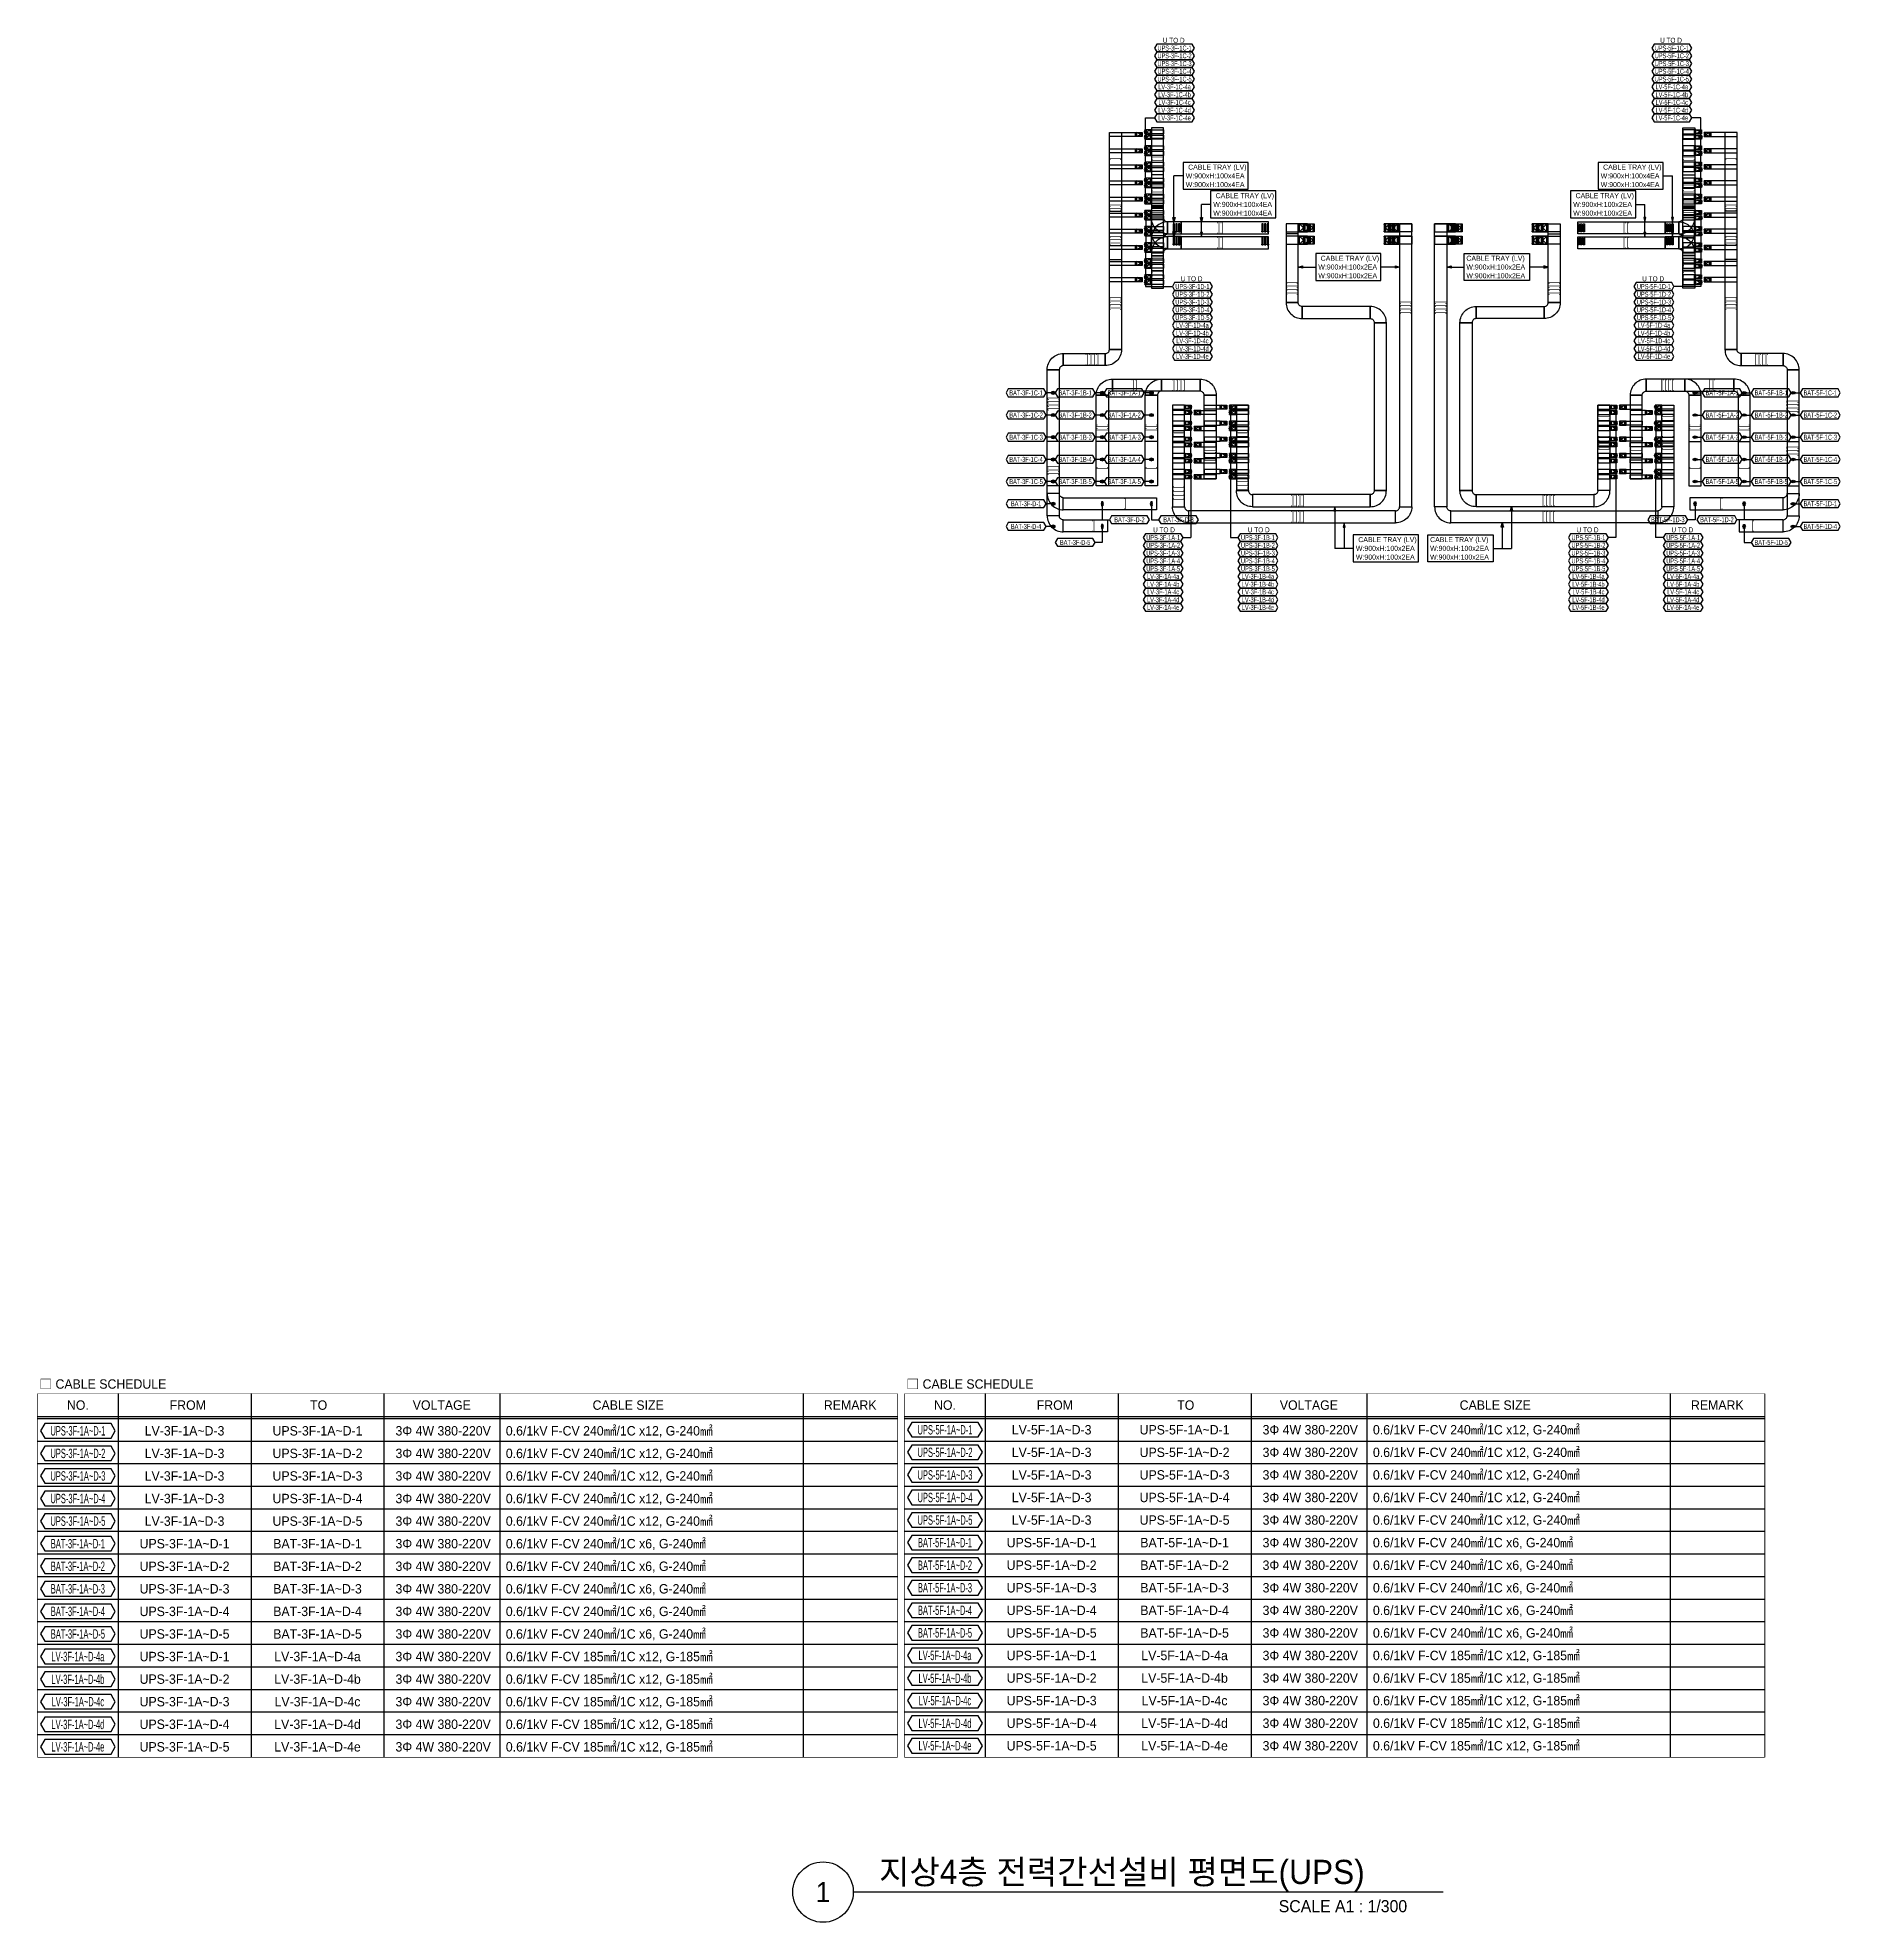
# Model space of a CAD drawing. Header units: millimetres. Extents: x 31670 to 374393, y -351975 to 839589.
# Drawn here: x 31670 to 165788, y 365250 to 505515 of the extents above; entities that cross this region are included whole.
import ezdxf
from ezdxf.enums import TextEntityAlignment as Align

# ---------------------------------------------------------------- set-up
doc = ezdxf.new("R2010")
doc.units = ezdxf.units.MM
doc.header["$LTSCALE"] = 150
for name, color, linetype in [('-----26 Electrical Cable Tray_HV_N', 30, 'Continuous'), ('-----26 Electrical Cable Tray_HV_발전기 B', 103, 'Continuous'), ('-----26 Electrical Cable Tray_LV_UPS1', 6, 'Continuous'), ('-----26 Electrical Cable Tray_LV_UPS2', 2, 'Continuous'), ('-----26 Electrical Cable Tray_LV_UPSBAT', 11, 'Continuous'), ('-----29 Cable Schedule', 1, 'Continuous'), ('-----29 Indicator', 1, 'Continuous'), ('-----29 주기', 1, 'Continuous'), ('-----30 Text', 2, 'Continuous'), ('-----41 Drawing Title', 2, 'Continuous'), ('-----99 Cable Schedule', 2, 'Continuous')]:
    doc.layers.add(name, color=color, linetype=linetype)
doc.styles.add('ELEC', font='')
doc.styles.get('ELEC').set_extended_font_data('Dotum')

msp = doc.modelspace()

# ---------------------------------------------------------------- texts
at = {"layer": '-----26 Electrical Cable Tray_LV_UPS1', "style": 'ELEC'}
for s, p in [('W:900xH:100x4EA', (117088, 495233)), ('CABLE TRAY (LV)', (117266, 495883)), ('W:900xH:100x4EA', (147961, 495233)), ('CABLE TRAY (LV)', (148139, 495883)), ('CABLE TRAY (LV)', (119313, 493758)), ('CABLE TRAY (LV)', (146092, 493758)), ('W:900xH:100x4EA', (119135, 493108)), ('W:900xH:100x2EA', (145914, 493108)), ('W:900xH:100x2EA', (126951, 487798)), ('W:900xH:100x2EA', (137967, 487798)), ('W:900xH:100x2EA', (129748, 466859)), ('W:900xH:100x2EA', (135268, 466859))]:
    msp.add_text(s, height=375, dxfattribs=at).set_placement(p, align=Align.MIDDLE_LEFT)
at = {"layer": '-----26 Electrical Cable Tray_LV_UPS2', "style": 'ELEC'}
for s, p in [('W:900xH:100x4EA', (117088, 494583)), ('W:900xH:100x4EA', (147961, 494583)), ('W:900xH:100x4EA', (119135, 492458)), ('W:900xH:100x2EA', (145914, 492458)), ('W:900xH:100x2EA', (126951, 488448)), ('CABLE TRAY (LV)', (127128, 489098)), ('W:900xH:100x2EA', (137967, 488448)), ('CABLE TRAY (LV)', (137967, 489098)), ('W:900xH:100x2EA', (129748, 467509)), ('CABLE TRAY (LV)', (129925, 468159)), ('W:900xH:100x2EA', (135268, 467509)), ('CABLE TRAY (LV)', (135268, 468159))]:
    msp.add_text(s, height=375, dxfattribs=at).set_placement(p, align=Align.MIDDLE_LEFT)
at = {"layer": '-----30 Text', "linetype": 'Continuous', "style": 'ELEC', "width": 0.7}
for s, p in [('UPS-3F-1C-1', (116254, 504744)), ('UPS-3F-1C-2', (116254, 504167)), ('UPS-3F-1C-3', (116254, 503589)), ('UPS-5F-1C-1', (153253, 504744)), ('UPS-5F-1C-2', (153253, 504167)), ('UPS-5F-1C-3', (153253, 503589)), ('UPS-3F-1C-4', (116254, 503012)), ('UPS-3F-1C-5', (116254, 502434)), ('UPS-5F-1C-4', (153253, 503012)), ('UPS-5F-1C-5', (153253, 502434)), ('LV-3F-1C-4a', (116254, 501857, 0)), ('LV-3F-1C-4b', (116254, 501279, 0)), ('LV-3F-1C-4c', (116254, 500702, 0)), ('LV-5F-1C-4a', (153253, 501857)), ('LV-5F-1C-4b', (153253, 501279)), ('LV-5F-1C-4c', (153253, 500702)), ('LV-3F-1C-4d', (116254, 500124, 0)), ('LV-3F-1C-4e', (116254, 499547, 0)), ('LV-5F-1C-4d', (153253, 500124)), ('LV-5F-1C-4e', (153253, 499547)), ('UPS-3F-1D-1', (117583, 486995)), ('UPS-5F-1D-1', (151924, 486995)), ('UPS-3F-1D-2', (117583, 486417)), ('UPS-3F-1D-3', (117583, 485840)), ('UPS-3F-1D-4', (117583, 485262)), ('UPS-5F-1D-2', (151924, 486417)), ('UPS-5F-1D-3', (151924, 485840)), ('UPS-5F-1D-4', (151924, 485262)), ('UPS-3F-1D-5', (117583, 484685)), ('LV-3F-1D-4a', (117583, 484107, 0)), ('UPS-5F-1D-5', (151924, 484685)), ('LV-5F-1D-4a', (151924, 484107)), ('LV-3F-1D-4b', (117583, 483530, 0)), ('LV-3F-1D-4d', (117583, 482375, 0)), ('LV-3F-1D-4c', (117583, 482952, 0)), ('LV-5F-1D-4b', (151924, 483530)), ('LV-5F-1D-4d', (151924, 482375)), ('LV-5F-1D-4c', (151924, 482952)), ('LV-3F-1D-4e', (117583, 481797, 0)), ('LV-5F-1D-4e', (151924, 481797)), ('BAT-3F-1C-1', (105209, 479080, 0)), ('BAT-3F-1B-1', (108859, 479080, 0)), ('BAT-3F-1A-1', (112509, 479080, 0)), ('BAT-5F-1A-1', (156999, 479080)), ('BAT-5F-1B-1', (160649, 479080)), ('BAT-5F-1C-1', (164299, 479080)), ('BAT-3F-1C-2', (105209, 477430)), ('BAT-3F-1B-2', (108859, 477430)), ('BAT-3F-1A-2', (112509, 477430)), ('BAT-5F-1A-2', (156999, 477430)), ('BAT-5F-1B-2', (160649, 477430)), ('BAT-5F-1C-2', (164299, 477430)), ('BAT-3F-1C-3', (105209, 475780)), ('BAT-3F-1B-3', (108859, 475780)), ('BAT-3F-1A-3', (112509, 475780)), ('BAT-5F-1A-3', (156999, 475780)), ('BAT-5F-1B-3', (160649, 475780)), ('BAT-5F-1C-3', (164299, 475780)), ('BAT-3F-1C-4', (105209, 474130)), ('BAT-3F-1B-4', (108859, 474130)), ('BAT-3F-1A-4', (112509, 474130)), ('BAT-5F-1A-4', (156999, 474130)), ('BAT-5F-1B-4', (160649, 474130)), ('BAT-5F-1C-4', (164299, 474130)), ('BAT-3F-1C-5', (105209, 472480)), ('BAT-3F-1B-5', (108859, 472480)), ('BAT-3F-1A-5', (112509, 472480)), ('BAT-5F-1A-5', (156999, 472480)), ('BAT-5F-1B-5', (160649, 472480)), ('BAT-5F-1C-5', (164299, 472480)), ('BAT-3F-D-1', (105209, 470830)), ('BAT-5F-1D-1', (164299, 470830)), ('BAT-3F-D-4', (105209, 469141)), ('BAT-3F-D-2', (112899, 469638)), ('UPS-3F-1A-1', (115410, 468309, 0)), ('BAT-3F-D-3', (116549, 469638)), ('UPS-3F-1B-1', (122457, 468309, 0)), ('UPS-5F-1B-1', (147050, 468309, 0)), ('BAT-5F-1D-3', (152959, 469638)), ('UPS-5F-1A-1', (154098, 468309)), ('BAT-5F-1D-2', (156609, 469638)), ('BAT-5F-1D-4', (164299, 469141)), ('BAT-3F-D-5', (108859, 467950)), ('UPS-3F-1A-2', (115410, 467731, 0)), ('UPS-3F-1A-3', (115410, 467154, 0)), ('UPS-3F-1B-2', (122457, 467731, 0)), ('UPS-3F-1B-3', (122457, 467154, 0)), ('UPS-5F-1B-2', (147050, 467731, 0)), ('UPS-5F-1B-3', (147050, 467154, 0)), ('UPS-5F-1A-2', (154098, 467731)), ('UPS-5F-1A-3', (154098, 467154)), ('BAT-5F-1D-5', (160649, 467950)), ('UPS-3F-1A-4', (115410, 466576, 0)), ('UPS-3F-1A-5', (115410, 465999, 0)), ('UPS-3F-1B-4', (122457, 466576, 0)), ('UPS-3F-1B-5', (122457, 465999, 0)), ('UPS-5F-1B-4', (147050, 466576, 0)), ('UPS-5F-1B-5', (147050, 465999, 0)), ('UPS-5F-1A-4', (154098, 466576)), ('UPS-5F-1A-5', (154098, 465999)), ('LV-3F-1A-4a', (115410, 465421, 0)), ('LV-3F-1A-4b', (115410, 464844, 0)), ('LV-3F-1A-4c', (115410, 464266, 0)), ('LV-3F-1B-4a', (122457, 465421, 0)), ('LV-3F-1B-4b', (122457, 464844, 0)), ('LV-3F-1B-4c', (122457, 464266, 0)), ('LV-5F-1B-4a', (147050, 465421, 0)), ('LV-5F-1B-4b', (147050, 464844, 0)), ('LV-5F-1B-4c', (147050, 464266, 0)), ('LV-5F-1A-4a', (154098, 465421)), ('LV-5F-1A-4b', (154098, 464844)), ('LV-5F-1A-4c', (154098, 464266)), ('LV-3F-1A-4d', (115410, 463689, 0)), ('LV-3F-1A-4e', (115410, 463111, 0)), ('LV-3F-1B-4d', (122457, 463689, 0)), ('LV-3F-1B-4e', (122457, 463111, 0)), ('LV-5F-1B-4d', (147050, 463689, 0)), ('LV-5F-1B-4e', (147050, 463111, 0)), ('LV-5F-1A-4d', (154098, 463689)), ('LV-5F-1A-4e', (154098, 463111))]:
    msp.add_text(s, height=375, dxfattribs=at).set_placement(p, align=Align.MIDDLE)
at = {"layer": '-----41 Drawing Title', "color": 2, "style": 'ELEC'}
msp.add_text('지상4층 전력간선설비 평면도(UPS)', height=1800, dxfattribs=at).set_placement((94270, 368100))
at = {"layer": '-----41 Drawing Title', "color": 7, "style": 'ELEC'}
msp.add_text('1', height=1500, dxfattribs=at).set_placement((90103, 367500), align=Align.MIDDLE)
at = {"layer": '-----41 Drawing Title', "style": 'ELEC'}
msp.add_text('SCALE A1 : 1/300', height=900, dxfattribs=at).set_placement((133562, 366000), align=Align.RIGHT)
at = {"layer": '-----99 Cable Schedule', "style": 'ELEC', "width": 0.8}
for p in [(116192, 505322), (153192, 505322), (117521, 487572), (151863, 487572), (115471, 468886, 0), (122519, 468886, 0), (146988, 468886, 0), (154036, 468886)]:
    msp.add_text('U TO D', height=375, dxfattribs=at).set_placement(p, align=Align.MIDDLE)

# ---------------------------------------------------------------- blocks, each defined once
blk = doc.blocks.new('A$550585017316')
at = {"color": 0}
for p, q in [((400, 300), (0, 300)), ((0, 300), (0, 0)), ((0, 0), (400, 0)), ((500, 300), (400, 300)), ((400, 0), (500, 0)), ((500, 0), (500, 300))]:
    blk.add_line(p, q, dxfattribs=at)
at = {"color": 8}
for p, q in [((100, 0), (0, 300)), ((0, 0), (100, 300)), ((100, 150), (400, 300)), ((100, 300), (100, 0)), ((100, 150), (400, 0)), ((400, 0), (400, 300))]:
    blk.add_line(p, q, dxfattribs=at)
blk = doc.blocks.new('A$495596483691')
at = {"color": 0}
for p, q in [((100, 600), (0, 600)), ((0, 600), (0, 0)), ((0, 0), (100, 0)), ((500, 600), (100, 600)), ((100, 0), (500, 0)), ((500, 0), (500, 600))]:
    blk.add_line(p, q, dxfattribs=at)
at = {"color": 8}
for p, q in [((400, 300), (100, 600)), ((100, 600), (100, 0)), ((400, 300), (100, 0)), ((400, 0), (400, 600)), ((400, 600), (500, 0)), ((500, 600), (400, 0))]:
    blk.add_line(p, q, dxfattribs=at)
blk = doc.blocks.new('A$C9a0ab699')
h = blk.add_hatch(color=0)
edge = h.paths.add_edge_path()
edge.add_arc((64, 64), 64, 720, 1080, ccw=False)
at = {"color": 0}
blk.add_circle((64, 64), 64, dxfattribs=at)

# ---------------------------------------------------------------- linework, layer by layer
at = {"layer": '-----26 Electrical Cable Tray_HV_N', "color": 1}
for p, q in [((116894, 495233), (116209, 495233)), ((152613, 495233), (153298, 495233)), ((118941, 493108), (118256, 493108)), ((150566, 493108), (151251, 493108)), ((128869, 467509), (128184, 467509)), ((129554, 467506), (128869, 467506)), ((139954, 467506), (140639, 467506)), ((140639, 467509), (141323, 467509))]:
    msp.add_line(p, q, dxfattribs=at)
at = {"layer": '-----26 Electrical Cable Tray_HV_N', "color": 1, "elevation": 0}
for points in [[(116209, 491807), (116129, 492127), (116289, 492127), (116209, 491807), (116209, 495233)], [(153298, 491807), (153378, 492127), (153218, 492127), (153298, 491807), (153298, 495233)], [(118256, 491805), (118176, 492125), (118336, 492125), (118256, 491805), (118256, 493108)], [(151251, 491805), (151331, 492125), (151171, 492125), (151251, 491805), (151251, 493108)], [(116209, 490707), (116129, 491027), (116289, 491027), (116209, 490707), (116209, 491807)], [(118256, 490707), (118336, 491027), (118176, 491027), (118256, 490707), (118256, 491807)], [(151251, 490707), (151331, 491027), (151171, 491027), (151251, 490707), (151251, 491807)], [(153298, 490707), (153378, 491027), (153218, 491027), (153298, 490707), (153298, 491807)], [(125454, 488448), (125774, 488528), (125774, 488368), (125454, 488448), (126757, 488448)], [(133004, 488448), (132684, 488368), (132684, 488528), (133004, 488448), (131603, 488448)], [(128869, 469405), (128789, 469085), (128949, 469085), (128869, 469405), (128869, 467506)], [(140639, 469405), (140719, 469085), (140559, 469085), (140639, 469405), (140639, 467506)]]:
    msp.add_lwpolyline(points, dxfattribs=at)
for points in [[(121740, 494233), (121740, 496233), (116894, 496233), (116894, 494233)], [(152613, 494233), (152613, 496233), (147767, 496233), (147767, 494233)], [(123787, 492108), (123787, 494108), (118941, 494108), (118941, 492108)], [(150566, 492108), (150566, 494108), (145720, 494108), (145720, 492108)], [(131603, 487448), (131603, 489448), (126757, 489448), (126757, 487448)], [(134400, 466509), (134400, 468509), (129554, 468509), (129554, 466509)], [(135108, 466509), (135108, 468509), (139954, 468509), (139954, 466509)]]:
    msp.add_lwpolyline(points, close=True, dxfattribs=at)
at = {"layer": '-----26 Electrical Cable Tray_HV_N', "color": 1}
for points in [[(136504, 488448), (136824, 488528), (136824, 488368), (136504, 488448), (137807, 488448)], [(144054, 488448), (143734, 488528), (143734, 488368), (144054, 488448), (142653, 488448)], [(128184, 470618), (128104, 470298), (128264, 470298), (128184, 470618), (128184, 467509)], [(141323, 470618), (141403, 470298), (141243, 470298), (141323, 470618), (141323, 467509)]]:
    msp.add_lwpolyline(points, dxfattribs=at)
msp.add_lwpolyline([(137807, 487448), (137807, 489448), (142653, 489448), (142653, 487448)], close=True, dxfattribs=at)
at = {"layer": '-----26 Electrical Cable Tray_LV_UPS1'}
for points in [[(114539, 492107), (115439, 492107), (115439, 498800), (114539, 498800)], [(154968, 492107), (154068, 492107), (154068, 498800), (154968, 498800)], [(114539, 492107), (115439, 492107), (115439, 495303), (114539, 495303)], [(154968, 492107), (154068, 492107), (154068, 495303), (154968, 495303)], [(114539, 492107), (115439, 492107), (115439, 492951), (114539, 492951)], [(154968, 492107), (154068, 492107), (154068, 492951), (154968, 492951)], [(115739, 491807), (115739, 490907), (116754, 490907), (116754, 491807)], [(115739, 491807), (115739, 490907), (116754, 490907), (116754, 491807)], [(116254, 491057), (116254, 491657), (116154, 491657), (116154, 491057)], [(116454, 491057), (116454, 491657), (116354, 491657), (116354, 491057)], [(116654, 491057), (116654, 491657), (116554, 491657), (116554, 491057)], [(116754, 491805), (116754, 490905), (123254, 490905), (123254, 491805)], [(116754, 491805), (116754, 490905), (123254, 490905), (123254, 491805)], [(122854, 491055), (122854, 491655), (122754, 491655), (122754, 491055)], [(123054, 491055), (123054, 491655), (122954, 491655), (122954, 491055)], [(123254, 491055), (123254, 491655), (123154, 491655), (123154, 491055)], [(126154, 491655), (124554, 491655), (124554, 491055), (126154, 491055)], [(125854, 491655), (124554, 491655), (124554, 491055), (125854, 491055)], [(125554, 491655), (124554, 491655), (124554, 491055), (125554, 491055)], [(143354, 491655), (144954, 491655), (144954, 491055), (143354, 491055)], [(143654, 491655), (144954, 491655), (144954, 491055), (143654, 491055)], [(143954, 491655), (144954, 491655), (144954, 491055), (143954, 491055)], [(144054, 491655), (144954, 491655), (144954, 485805), (144054, 485805)], [(144054, 491655), (144954, 491655), (144954, 485805), (144054, 485805)], [(152753, 491805), (152753, 490905), (146254, 490905), (146254, 491805)], [(152753, 491805), (152753, 490905), (146254, 490905), (146254, 491805)], [(146254, 491055), (146254, 491655), (146354, 491655), (146354, 491055)], [(146454, 491055), (146454, 491655), (146554, 491655), (146554, 491055)], [(146654, 491055), (146654, 491655), (146754, 491655), (146754, 491055)], [(153768, 491807), (153768, 490907), (152753, 490907), (152753, 491807)], [(153768, 491807), (153768, 490907), (152753, 490907), (152753, 491807)], [(152853, 491057), (152853, 491657), (152953, 491657), (152953, 491057)], [(153053, 491057), (153053, 491657), (153153, 491657), (153153, 491057)], [(153253, 491057), (153253, 491657), (153353, 491657), (153353, 491057)], [(114539, 489295), (115439, 489295), (115439, 490607), (114539, 490607)], [(114539, 486880), (115439, 486880), (115439, 490607), (114539, 490607)], [(154968, 489295), (154068, 489295), (154068, 490607), (154968, 490607)], [(154968, 486880), (154068, 486880), (154068, 490607), (154968, 490607)], [(120855, 475061), (121755, 475061), (121755, 475776), (120855, 475776)], [(148653, 475061), (147753, 475061), (147753, 475776), (148653, 475776)]]:
    msp.add_lwpolyline(points, close=True, dxfattribs=at)
at = {"layer": '-----26 Electrical Cable Tray_LV_UPS1', "elevation": 0}
for points in [[(114555, 498657), (115439, 498657), (115439, 498357), (114555, 498357)], [(154952, 498657), (154068, 498657), (154068, 498357), (154952, 498357)], [(114555, 497457), (115439, 497457), (115439, 497157), (114555, 497157)], [(154952, 497457), (154068, 497457), (154068, 497157), (154952, 497157)], [(114555, 496257), (115439, 496257), (115439, 495957), (114555, 495957)], [(154952, 496257), (154068, 496257), (154068, 495957), (154952, 495957)], [(114555, 495057), (115439, 495057), (115439, 494757), (114555, 494757)], [(114555, 493857), (115439, 493857), (115439, 493557), (114555, 493557)], [(154952, 495057), (154068, 495057), (154068, 494757), (154952, 494757)], [(154952, 493857), (154068, 493857), (154068, 493557), (154952, 493557)], [(114555, 492657), (115439, 492657), (115439, 492357), (114555, 492357)], [(154952, 492657), (154068, 492657), (154068, 492357), (154952, 492357)], [(114555, 491457), (115439, 491457), (115439, 491157), (114555, 491157)], [(125454, 491655), (124554, 491655), (124554, 485805), (125454, 485805)], [(125454, 491655), (124554, 491655), (124554, 485805), (125454, 485805)], [(132354, 491655), (133904, 491655), (133904, 491055), (132354, 491055)], [(132654, 491655), (133904, 491655), (133904, 491055), (132654, 491055)], [(132954, 491655), (133904, 491655), (133904, 491055), (132954, 491055)], [(133004, 470605), (133904, 470605), (133904, 491655), (133004, 491655)], [(133004, 470605), (133904, 470605), (133904, 491655), (133004, 491655)], [(136504, 470605), (135604, 470605), (135604, 491655), (136504, 491655)], [(136504, 470605), (135604, 470605), (135604, 491655), (136504, 491655)], [(137154, 491655), (135604, 491655), (135604, 491055), (137154, 491055)], [(136854, 491655), (135604, 491655), (135604, 491055), (136854, 491055)], [(136554, 491655), (135604, 491655), (135604, 491055), (136554, 491055)], [(154952, 491457), (154068, 491457), (154068, 491157), (154952, 491157)], [(114555, 490257), (115439, 490257), (115439, 489957), (114555, 489957)], [(154952, 490257), (154068, 490257), (154068, 489957), (154952, 489957)], [(114555, 489057), (115439, 489057), (115439, 488757), (114555, 488757)], [(154952, 489057), (154068, 489057), (154068, 488757), (154952, 488757)], [(114555, 487857), (115439, 487857), (115439, 487557), (114555, 487557)], [(154952, 487857), (154068, 487857), (154068, 487557), (154952, 487557)], [(130816, 484605), (130816, 485505), (125754, 485505), (125754, 484605)], [(130816, 484605), (130816, 485505), (125754, 485505), (125754, 484605)], [(138692, 484605), (138692, 485505), (143754, 485505), (143754, 484605)], [(138692, 484605), (138692, 485505), (143754, 485505), (143754, 484605)], [(131116, 471805), (132016, 471805), (132016, 484305), (131116, 484305)], [(131116, 471805), (132016, 471805), (132016, 484305), (131116, 484305)], [(138392, 471805), (137492, 471805), (137492, 484305), (138392, 484305)], [(138392, 471805), (137492, 471805), (137492, 484305), (138392, 484305)], [(117003, 478174), (116104, 478174), (116104, 477874), (117003, 477874)], [(116104, 470605), (117004, 470605), (117004, 478174), (116104, 478174)], [(117003, 476974), (116104, 476974), (116104, 476674), (117003, 476674)], [(120855, 478176), (121755, 478176), (121755, 477876), (120855, 477876)], [(120855, 471805), (121755, 471805), (121755, 478174), (120855, 478174)], [(120855, 476976), (121755, 476976), (121755, 476676), (120855, 476676)], [(148653, 478176), (147753, 478176), (147753, 477876), (148653, 477876)], [(148653, 471805), (147753, 471805), (147753, 478174), (148653, 478174)], [(148653, 476976), (147753, 476976), (147753, 476676), (148653, 476676)], [(153404, 470605), (152504, 470605), (152504, 478174), (153404, 478174)], [(152505, 478174), (153404, 478174), (153404, 477874), (152505, 477874)], [(152505, 476974), (153404, 476974), (153404, 476674), (152505, 476674)], [(117003, 475774), (116104, 475774), (116104, 475474), (117003, 475474)], [(116104, 470605), (117004, 470605), (117004, 475774), (116104, 475774)], [(120855, 475776), (121755, 475776), (121755, 475476), (120855, 475476)], [(120855, 471805), (121755, 471805), (121755, 475774), (120855, 475774)], [(148653, 475776), (147753, 475776), (147753, 475476), (148653, 475476)], [(148653, 471805), (147753, 471805), (147753, 475774), (148653, 475774)], [(153404, 470605), (152504, 470605), (152504, 475774), (153404, 475774)], [(152505, 475774), (153404, 475774), (153404, 475474), (152505, 475474)], [(117003, 474574), (116104, 474574), (116104, 474274), (117003, 474274)], [(120855, 474576), (121755, 474576), (121755, 474276), (120855, 474276)], [(148653, 474576), (147753, 474576), (147753, 474276), (148653, 474276)], [(152505, 474574), (153404, 474574), (153404, 474274), (152505, 474274)], [(117003, 473374), (116104, 473374), (116104, 473074), (117003, 473074)], [(120855, 473376), (121755, 473376), (121755, 473076), (120855, 473076)], [(148653, 473376), (147753, 473376), (147753, 473076), (148653, 473076)], [(152505, 473374), (153404, 473374), (153404, 473074), (152505, 473074)], [(122055, 471505), (122055, 470605), (130816, 470605), (130816, 471505)], [(122055, 471505), (122055, 470605), (130816, 470605), (130816, 471505)], [(147453, 471505), (147453, 470605), (138692, 470605), (138692, 471505)], [(147453, 471505), (147453, 470605), (138692, 470605), (138692, 471505)], [(117304, 470305), (117304, 469405), (132704, 469405), (132704, 470305)], [(117304, 470305), (117304, 469405), (132704, 469405), (132704, 470305)], [(152204, 470305), (152204, 469405), (136804, 469405), (136804, 470305)], [(152204, 470305), (152204, 469405), (136804, 469405), (136804, 470305)]]:
    msp.add_lwpolyline(points, close=True, dxfattribs=at)
at = {"layer": '-----26 Electrical Cable Tray_LV_UPS1', "ltscale": 7.5, "const_width": 50, "elevation": 0}
for points in [[(114639, 496467), (114539, 496467), (114539, 496367), (115439, 496367), (115439, 496467), (115339, 496467)], [(154868, 496467), (154968, 496467), (154968, 496367), (154068, 496367), (154068, 496467), (154168, 496467)], [(114639, 493861), (114539, 493861), (114539, 493761), (115439, 493761), (115439, 493861), (115339, 493861)], [(154868, 493861), (154968, 493861), (154968, 493761), (154068, 493761), (154068, 493861), (154168, 493861)], [(114639, 492878), (114539, 492878), (114539, 492778), (115439, 492778), (115439, 492878), (115339, 492878)], [(114639, 492359), (114539, 492359), (114539, 492259), (115439, 492259), (115439, 492359), (115339, 492359)], [(154868, 492878), (154968, 492878), (154968, 492778), (154068, 492778), (154068, 492878), (154168, 492878)], [(154868, 492359), (154968, 492359), (154968, 492259), (154068, 492259), (154068, 492359), (154168, 492359)], [(119454, 491705), (119454, 491805), (119554, 491805), (119554, 490905), (119454, 490905), (119454, 491005)], [(119714, 491705), (119714, 491805), (119814, 491805), (119814, 490905), (119714, 490905), (119714, 491005)], [(149793, 491705), (149793, 491805), (149693, 491805), (149693, 490905), (149793, 490905), (149793, 491005)], [(150053, 491705), (150053, 491805), (149953, 491805), (149953, 490905), (150053, 490905), (150053, 491005)], [(124654, 487201), (124554, 487201), (124554, 487301), (125453, 487301), (125453, 487201), (125353, 487201)], [(124654, 486941), (124554, 486941), (124554, 487041), (125453, 487041), (125453, 486941), (125353, 486941)], [(144154, 487201), (144054, 487201), (144054, 487301), (144954, 487301), (144954, 487201), (144854, 487201)], [(144154, 486941), (144054, 486941), (144054, 487041), (144954, 487041), (144954, 486941), (144854, 486941)], [(133104, 485752), (133004, 485752), (133004, 485852), (133904, 485852), (133904, 485752), (133804, 485752)], [(133104, 485492), (133004, 485492), (133004, 485592), (133904, 485592), (133904, 485492), (133804, 485492)], [(135704, 485752), (135604, 485752), (135604, 485852), (136504, 485852), (136504, 485752), (136404, 485752)], [(135704, 485492), (135604, 485492), (135604, 485592), (136504, 485592), (136504, 485492), (136404, 485492)], [(147853, 477141), (147753, 477141), (147753, 477041), (148653, 477041), (148653, 477141), (148553, 477141)], [(152604, 477141), (152504, 477141), (152504, 477041), (153404, 477041), (153404, 477141), (153304, 477141)], [(116904, 475947), (117004, 475947), (117004, 475847), (116104, 475847), (116104, 475947), (116204, 475947)], [(121655, 475947), (121755, 475947), (121755, 475847), (120855, 475847), (120855, 475947), (120955, 475947)], [(147853, 475249), (147753, 475249), (147753, 475149), (148653, 475149), (148653, 475249), (148553, 475249)], [(147853, 474949), (147753, 474949), (147753, 474849), (148653, 474849), (148653, 474949), (148553, 474949)], [(152604, 475249), (152504, 475249), (152504, 475149), (153404, 475149), (153404, 475249), (153304, 475249)], [(152604, 474949), (152504, 474949), (152504, 474849), (153404, 474849), (153404, 474949), (153304, 474949)], [(116904, 471526), (117004, 471526), (117004, 471426), (116104, 471426), (116104, 471526), (116204, 471526)], [(121654, 472293), (121754, 472293), (121754, 472193), (120855, 472193), (120855, 472293), (120955, 472293)], [(121654, 471993), (121754, 471993), (121754, 471893), (120855, 471893), (120855, 471993), (120955, 471993)], [(125480, 471405), (125480, 471505), (125580, 471505), (125580, 470605), (125480, 470605), (125480, 470705)], [(125740, 471405), (125740, 471505), (125840, 471505), (125840, 470605), (125740, 470605), (125740, 470705)], [(143767, 471405), (143767, 471505), (143667, 471505), (143667, 470605), (143767, 470605), (143767, 470705)], [(144027, 471405), (144027, 471505), (143927, 471505), (143927, 470605), (144027, 470605), (144027, 470705)], [(116904, 471226), (117004, 471226), (117004, 471126), (116104, 471126), (116104, 471226), (116204, 471226)], [(125480, 470205), (125480, 470305), (125580, 470305), (125580, 469405), (125480, 469405), (125480, 469505)], [(125740, 470205), (125740, 470305), (125840, 470305), (125840, 469405), (125740, 469405), (125740, 469505)], [(143767, 470205), (143767, 470305), (143667, 470305), (143667, 469405), (143767, 469405), (143767, 469505)], [(144027, 470205), (144027, 470305), (143927, 470305), (143927, 469405), (144027, 469405), (144027, 469505)]]:
    msp.add_lwpolyline(points, dxfattribs=at)
at = {"layer": '-----26 Electrical Cable Tray_LV_UPS1', "ltscale": 7.5, "const_width": 50}
for points in [[(114639, 494120), (114539, 494120), (114539, 494020), (115439, 494020), (115439, 494120), (115339, 494120)], [(154868, 494120), (154968, 494120), (154968, 494020), (154068, 494020), (154068, 494120), (154168, 494120)], [(114639, 492619), (114539, 492619), (114539, 492519), (115439, 492519), (115439, 492619), (115339, 492619)], [(154868, 492619), (154968, 492619), (154968, 492519), (154068, 492519), (154068, 492619), (154168, 492619)], [(114639, 489085), (114539, 489085), (114539, 489185), (115439, 489185), (115439, 489085), (115339, 489085)], [(114639, 488037), (114539, 488037), (114539, 488137), (115439, 488137), (115439, 488037), (115339, 488037)], [(154868, 489085), (154968, 489085), (154968, 489185), (154068, 489185), (154068, 489085), (154168, 489085)], [(154868, 488037), (154968, 488037), (154968, 488137), (154068, 488137), (154068, 488037), (154168, 488037)]]:
    msp.add_lwpolyline(points, dxfattribs=at)
at = {"layer": '-----26 Electrical Cable Tray_LV_UPS1'}
for points in [[(115439, 492107), (115439, 492107, 0.4142136), (115739, 491807), (115739, 491807), (115739, 490907, -0.4142136), (114539, 492107)], [(115439, 492107), (115439, 492107, 0.4142136), (115739, 491807), (115739, 491807), (115739, 490907, -0.4142136), (114539, 492107)], [(115439, 490607), (114539, 490607), (114539, 490607), (114539, 492107), (115439, 492107, 0.4142136), (115739, 491807), (115739, 490907), (115739, 490907, 0.4142136)], [(115439, 490607), (115439, 490607, -0.4142136), (115739, 490907), (115739, 490907), (115739, 491807, 0.4142136), (114539, 490607)], [(154068, 492107), (154068, 492107, -0.4142136), (153768, 491807), (153768, 491807), (153768, 490907, 0.4142136), (154968, 492107)], [(154068, 492107), (154068, 492107, -0.4142136), (153768, 491807), (153768, 491807), (153768, 490907, 0.4142136), (154968, 492107)], [(154068, 490607), (154968, 490607), (154968, 490607), (154968, 492107), (154068, 492107, -0.4142136), (153768, 491807), (153768, 490907), (153768, 490907, -0.4142136)], [(154068, 490607), (154068, 490607, 0.4142136), (153768, 490907), (153768, 490907), (153768, 491807, -0.4142136), (154968, 490607)]]:
    msp.add_lwpolyline(points, format="xyb", close=True, dxfattribs=at)
for points in [[(116154, 491057), (116254, 491657)], [(116154, 491657), (116254, 491057)], [(116354, 491057), (116454, 491657)], [(116354, 491657), (116454, 491057)], [(116554, 491057), (116654, 491657)], [(116554, 491657), (116654, 491057)], [(152953, 491057), (152853, 491657)], [(152953, 491657), (152853, 491057)], [(153153, 491057), (153053, 491657)], [(153153, 491657), (153053, 491057)], [(153353, 491057), (153253, 491657)], [(153353, 491657), (153253, 491057)]]:
    msp.add_lwpolyline(points, dxfattribs=at)
at = {"layer": '-----26 Electrical Cable Tray_LV_UPS1', "elevation": 0}
for points in [[(122754, 491055), (122854, 491655)], [(122754, 491655), (122854, 491055)], [(122954, 491055), (123054, 491655)], [(122954, 491655), (123054, 491055)], [(123154, 491055), (123254, 491655)], [(123154, 491655), (123254, 491055)], [(146354, 491055), (146254, 491655)], [(146354, 491655), (146254, 491055)], [(146554, 491055), (146454, 491655)], [(146554, 491655), (146454, 491055)], [(146754, 491055), (146654, 491655)], [(146754, 491655), (146654, 491055)]]:
    msp.add_lwpolyline(points, dxfattribs=at)
for points in [[(125754, 485505), (125754, 485505, -0.4142136), (125454, 485805), (125454, 485805), (124554, 485805, 0.4142136), (125754, 484605)], [(125754, 485505), (125754, 485505, -0.4142136), (125454, 485805), (125454, 485805), (124554, 485805, 0.4142136), (125754, 484605)], [(130816, 484605), (130816, 484605, -0.4142136), (131116, 484305), (131116, 484305), (132016, 484305, 0.4142136), (130816, 485505)], [(130816, 484605), (130816, 484605, -0.4142136), (131116, 484305), (131116, 484305), (132016, 484305, 0.4142136), (130816, 485505)], [(138692, 484605), (138692, 484605, 0.4142136), (138392, 484305), (138392, 484305), (137492, 484305, -0.4142136), (138692, 485505)], [(138692, 484605), (138692, 484605, 0.4142136), (138392, 484305), (138392, 484305), (137492, 484305, -0.4142136), (138692, 485505)], [(143754, 485505), (143754, 485505, 0.4142136), (144054, 485805), (144054, 485805), (144954, 485805, -0.4142136), (143754, 484605)], [(143754, 485505), (143754, 485505, 0.4142136), (144054, 485805), (144054, 485805), (144954, 485805, -0.4142136), (143754, 484605)], [(121755, 471805), (121755, 471805, 0.4142136), (122055, 471505), (122055, 471505), (122055, 470605, -0.4142136), (120855, 471805)], [(121755, 471805), (121755, 471805, 0.4142136), (122055, 471505), (122055, 471505), (122055, 470605, -0.4142136), (120855, 471805)], [(131116, 471805), (131116, 471805, -0.4142136), (130816, 471505), (130816, 471505), (130816, 470605, 0.4142136), (132016, 471805)], [(131116, 471805), (131116, 471805, -0.4142136), (130816, 471505), (130816, 471505), (130816, 470605, 0.4142136), (132016, 471805)], [(138392, 471805), (138392, 471805, 0.4142136), (138692, 471505), (138692, 471505), (138692, 470605, -0.4142136), (137492, 471805)], [(138392, 471805), (138392, 471805, 0.4142136), (138692, 471505), (138692, 471505), (138692, 470605, -0.4142136), (137492, 471805)], [(147753, 471805), (147753, 471805, -0.4142136), (147453, 471505), (147453, 471505), (147453, 470605, 0.4142136), (148653, 471805)], [(147753, 471805), (147753, 471805, -0.4142136), (147453, 471505), (147453, 471505), (147453, 470605, 0.4142136), (148653, 471805)], [(117004, 470605), (117004, 470605, 0.4142136), (117304, 470305), (117304, 470305), (117304, 469405, -0.4142136), (116104, 470605)], [(117004, 470605), (117004, 470605, 0.4142136), (117304, 470305), (117304, 470305), (117304, 469405, -0.4142136), (116104, 470605)], [(132704, 470305), (132704, 470305, 0.4142136), (133004, 470605), (133004, 470605), (133904, 470605, -0.4142136), (132704, 469405)], [(132704, 470305), (132704, 470305, 0.4142136), (133004, 470605), (133004, 470605), (133904, 470605, -0.4142136), (132704, 469405)], [(136804, 470305), (136804, 470305, -0.4142136), (136504, 470605), (136504, 470605), (135604, 470605, 0.4142136), (136804, 469405)], [(136804, 470305), (136804, 470305, -0.4142136), (136504, 470605), (136504, 470605), (135604, 470605, 0.4142136), (136804, 469405)], [(152504, 470605), (152504, 470605, -0.4142136), (152204, 470305), (152204, 470305), (152204, 469405, 0.4142136), (153404, 470605)], [(152504, 470605), (152504, 470605, -0.4142136), (152204, 470305), (152204, 470305), (152204, 469405, 0.4142136), (153404, 470605)]]:
    msp.add_lwpolyline(points, format="xyb", close=True, dxfattribs=at)
at = {"layer": '-----26 Electrical Cable Tray_LV_UPS2', "elevation": 0}
for points in [[(114539, 491007), (115439, 491007), (115439, 498351), (114539, 498351)], [(114539, 491007), (115439, 491007), (115439, 498021), (114539, 498021)], [(114555, 498257), (115439, 498257), (115439, 497957), (114555, 497957)], [(154968, 491007), (154068, 491007), (154068, 498351), (154968, 498351)], [(154952, 498257), (154068, 498257), (154068, 497957), (154952, 497957)], [(154968, 491007), (154068, 491007), (154068, 498021), (154968, 498021)], [(114555, 497057), (115439, 497057), (115439, 496757), (114555, 496757)], [(154952, 497057), (154068, 497057), (154068, 496757), (154952, 496757)], [(114555, 495857), (115439, 495857), (115439, 495557), (114555, 495557)], [(154952, 495857), (154068, 495857), (154068, 495557), (154952, 495557)], [(114539, 491007), (115439, 491007), (115439, 494707), (114539, 494707)], [(114555, 494657), (115439, 494657), (115439, 494357), (114555, 494357)], [(154968, 491007), (154068, 491007), (154068, 494707), (154968, 494707)], [(154952, 494657), (154068, 494657), (154068, 494357), (154952, 494357)], [(114539, 491007), (115439, 491007), (115439, 492854), (114539, 492854)], [(114555, 493457), (115439, 493457), (115439, 493157), (114555, 493157)], [(154952, 493457), (154068, 493457), (154068, 493157), (154952, 493157)], [(154968, 491007), (154068, 491007), (154068, 492854), (154968, 492854)], [(114555, 492257), (115439, 492257), (115439, 491957), (114555, 491957)], [(114555, 491057), (115439, 491057), (115439, 490757), (114555, 490757)], [(154952, 492257), (154068, 492257), (154068, 491957), (154952, 491957)], [(154952, 491057), (154068, 491057), (154068, 490757), (154952, 490757)], [(114555, 489857), (115439, 489857), (115439, 489557), (114555, 489557)], [(115739, 490707), (115739, 489807), (116754, 489807), (116754, 490707)], [(115739, 490707), (115739, 489807), (116754, 489807), (116754, 490707)], [(116254, 490107), (116254, 490707), (116154, 490707), (116154, 490107)], [(116454, 490107), (116454, 490707), (116354, 490707), (116354, 490107)], [(116654, 490107), (116654, 490707), (116554, 490707), (116554, 490107)], [(116754, 490705), (116754, 489805), (123254, 489805), (123254, 490705)], [(116754, 490705), (116754, 489805), (123254, 489805), (123254, 490705)], [(122854, 490105), (122854, 490705), (122754, 490705), (122754, 490105)], [(123054, 490105), (123054, 490705), (122954, 490705), (122954, 490105)], [(123254, 490105), (123254, 490705), (123154, 490705), (123154, 490105)], [(125454, 490905), (124554, 490905), (124554, 485805), (125454, 485805)], [(125454, 490905), (124554, 490905), (124554, 485805), (125454, 485805)], [(126154, 490755), (124554, 490755), (124554, 490155), (126154, 490155)], [(125854, 490755), (124554, 490755), (124554, 490155), (125854, 490155)], [(125554, 490755), (124554, 490755), (124554, 490155), (125554, 490155)], [(132354, 490755), (133904, 490755), (133904, 490155), (132354, 490155)], [(132654, 490755), (133904, 490755), (133904, 490155), (132654, 490155)], [(132954, 490755), (133904, 490755), (133904, 490155), (132954, 490155)], [(133004, 470605), (133904, 470605), (133904, 490755), (133004, 490755)], [(133004, 470605), (133904, 470605), (133904, 490755), (133004, 490755)], [(136504, 470605), (135604, 470605), (135604, 490755), (136504, 490755)], [(136504, 470605), (135604, 470605), (135604, 490755), (136504, 490755)], [(137154, 490755), (135604, 490755), (135604, 490155), (137154, 490155)], [(136854, 490755), (135604, 490755), (135604, 490155), (136854, 490155)], [(136554, 490755), (135604, 490755), (135604, 490155), (136554, 490155)], [(143354, 490755), (144954, 490755), (144954, 490155), (143354, 490155)], [(143654, 490755), (144954, 490755), (144954, 490155), (143654, 490155)], [(143954, 490755), (144954, 490755), (144954, 490155), (143954, 490155)], [(152753, 490705), (152753, 489805), (146254, 489805), (146254, 490705)], [(146254, 490105), (146254, 490705), (146354, 490705), (146354, 490105)], [(152753, 490705), (152753, 489805), (146254, 489805), (146254, 490705)], [(146454, 490105), (146454, 490705), (146554, 490705), (146554, 490105)], [(146654, 490105), (146654, 490705), (146754, 490705), (146754, 490105)], [(153768, 490707), (153768, 489807), (152753, 489807), (152753, 490707)], [(153768, 490707), (153768, 489807), (152753, 489807), (152753, 490707)], [(152853, 490107), (152853, 490707), (152953, 490707), (152953, 490107)], [(153053, 490107), (153053, 490707), (153153, 490707), (153153, 490107)], [(153253, 490107), (153253, 490707), (153353, 490707), (153353, 490107)], [(154952, 489857), (154068, 489857), (154068, 489557), (154952, 489557)], [(114539, 488195), (115439, 488195), (115439, 489507), (114539, 489507)], [(114539, 486880), (115439, 486880), (115439, 489507), (114539, 489507)], [(114555, 488657), (115439, 488657), (115439, 488357), (114555, 488357)], [(154968, 488195), (154068, 488195), (154068, 489507), (154968, 489507)], [(154968, 486880), (154068, 486880), (154068, 489507), (154968, 489507)], [(154952, 488657), (154068, 488657), (154068, 488357), (154952, 488357)], [(114555, 487457), (115439, 487457), (115439, 487157), (114555, 487157)], [(154952, 487457), (154068, 487457), (154068, 487157), (154952, 487157)], [(130816, 484605), (130816, 485505), (125754, 485505), (125754, 484605)], [(130816, 484605), (130816, 485505), (125754, 485505), (125754, 484605)], [(138692, 484605), (138692, 485505), (143754, 485505), (143754, 484605)], [(138692, 484605), (138692, 485505), (143754, 485505), (143754, 484605)], [(131116, 471805), (132016, 471805), (132016, 484305), (131116, 484305)], [(131116, 471805), (132016, 471805), (132016, 484305), (131116, 484305)], [(138392, 471805), (137492, 471805), (137492, 484305), (138392, 484305)], [(138392, 471805), (137492, 471805), (137492, 484305), (138392, 484305)], [(117003, 477774), (116104, 477774), (116104, 477474), (117003, 477474)], [(116104, 470605), (117004, 470605), (117004, 477774), (116104, 477774)], [(120855, 477776), (121755, 477776), (121755, 477476), (120855, 477476)], [(120855, 471805), (121755, 471805), (121755, 477774), (120855, 477774)], [(148653, 477776), (147753, 477776), (147753, 477476), (148653, 477476)], [(148653, 471805), (147753, 471805), (147753, 477774), (148653, 477774)], [(153404, 470605), (152504, 470605), (152504, 477774), (153404, 477774)], [(152505, 477774), (153404, 477774), (153404, 477474), (152505, 477474)], [(117003, 476574), (116104, 476574), (116104, 476274), (117003, 476274)], [(120855, 476576), (121755, 476576), (121755, 476276), (120855, 476276)], [(148653, 476576), (147753, 476576), (147753, 476276), (148653, 476276)], [(152505, 476574), (153404, 476574), (153404, 476274), (152505, 476274)], [(117003, 475374), (116104, 475374), (116104, 475074), (117003, 475074)], [(116104, 470605), (117004, 470605), (117004, 475374), (116104, 475374)], [(117003, 474174), (116104, 474174), (116104, 473874), (117003, 473874)], [(120855, 475376), (121755, 475376), (121755, 475061), (120855, 475061)], [(120855, 471805), (121755, 471805), (121755, 475374), (120855, 475374)], [(120855, 474176), (121755, 474176), (121755, 473876), (120855, 473876)], [(148653, 475376), (147753, 475376), (147753, 475061), (148653, 475061)], [(148653, 471805), (147753, 471805), (147753, 475374), (148653, 475374)], [(148653, 474176), (147753, 474176), (147753, 473876), (148653, 473876)], [(153404, 470605), (152504, 470605), (152504, 475374), (153404, 475374)], [(152505, 475374), (153404, 475374), (153404, 475074), (152505, 475074)], [(152505, 474174), (153404, 474174), (153404, 473874), (152505, 473874)], [(117003, 472974), (116104, 472974), (116104, 472674), (117003, 472674)], [(120855, 472976), (121755, 472976), (121755, 472676), (120855, 472676)], [(148653, 472976), (147753, 472976), (147753, 472676), (148653, 472676)], [(152505, 472974), (153404, 472974), (153404, 472674), (152505, 472674)], [(122055, 471505), (122055, 470605), (130816, 470605), (130816, 471505)], [(122055, 471505), (122055, 470605), (130816, 470605), (130816, 471505)], [(147453, 471505), (147453, 470605), (138692, 470605), (138692, 471505)], [(147453, 471505), (147453, 470605), (138692, 470605), (138692, 471505)], [(117304, 470305), (117304, 469405), (132704, 469405), (132704, 470305)], [(117304, 470305), (117304, 469405), (132704, 469405), (132704, 470305)], [(152204, 470305), (152204, 469405), (136804, 469405), (136804, 470305)], [(152204, 470305), (152204, 469405), (136804, 469405), (136804, 470305)]]:
    msp.add_lwpolyline(points, close=True, dxfattribs=at)
at = {"layer": '-----26 Electrical Cable Tray_LV_UPS2', "ltscale": 7.5, "const_width": 50, "elevation": 0}
for points in [[(114639, 496727), (114539, 496727), (114539, 496627), (115439, 496627), (115439, 496727), (115339, 496727)], [(154868, 496727), (154968, 496727), (154968, 496627), (154068, 496627), (154068, 496727), (154168, 496727)], [(114639, 494640), (114539, 494640), (114539, 494540), (115439, 494540), (115439, 494640), (115339, 494640)], [(114639, 494380), (114539, 494380), (114539, 494280), (115439, 494280), (115439, 494380), (115339, 494380)], [(154868, 494640), (154968, 494640), (154968, 494540), (154068, 494540), (154068, 494640), (154168, 494640)], [(154868, 494380), (154968, 494380), (154968, 494280), (154068, 494280), (154068, 494380), (154168, 494380)], [(114639, 493398), (114539, 493398), (114539, 493298), (115439, 493298), (115439, 493398), (115339, 493398)], [(114639, 493138), (114539, 493138), (114539, 493038), (115439, 493038), (115439, 493138), (115339, 493138)], [(154868, 493398), (154968, 493398), (154968, 493298), (154068, 493298), (154068, 493398), (154168, 493398)], [(154868, 493138), (154968, 493138), (154968, 493038), (154068, 493038), (154068, 493138), (154168, 493138)], [(119454, 490605), (119454, 490705), (119554, 490705), (119554, 489805), (119454, 489805), (119454, 489905)], [(119714, 490605), (119714, 490705), (119814, 490705), (119814, 489805), (119714, 489805), (119714, 489905)], [(149793, 490605), (149793, 490705), (149693, 490705), (149693, 489805), (149793, 489805), (149793, 489905)], [(150053, 490605), (150053, 490705), (149953, 490705), (149953, 489805), (150053, 489805), (150053, 489905)], [(114639, 488825), (114539, 488825), (114539, 488925), (115439, 488925), (115439, 488825), (115339, 488825)], [(114639, 488565), (114539, 488565), (114539, 488665), (115439, 488665), (115439, 488565), (115339, 488565)], [(154868, 488825), (154968, 488825), (154968, 488925), (154068, 488925), (154068, 488825), (154168, 488825)], [(154868, 488565), (154968, 488565), (154968, 488665), (154068, 488665), (154068, 488565), (154168, 488565)], [(114639, 487777), (114539, 487777), (114539, 487877), (115439, 487877), (115439, 487777), (115339, 487777)], [(124654, 486681), (124554, 486681), (124554, 486781), (125453, 486781), (125453, 486681), (125353, 486681)], [(144154, 486681), (144054, 486681), (144054, 486781), (144954, 486781), (144954, 486681), (144854, 486681)], [(154868, 487777), (154968, 487777), (154968, 487877), (154068, 487877), (154068, 487777), (154168, 487777)], [(124654, 486422), (124554, 486422), (124554, 486522), (125453, 486522), (125453, 486422), (125353, 486422)], [(133104, 485233), (133004, 485233), (133004, 485333), (133903, 485333), (133903, 485233), (133803, 485233)], [(135704, 485233), (135604, 485233), (135604, 485333), (136504, 485333), (136504, 485233), (136404, 485233)], [(133104, 484973), (133004, 484973), (133004, 485073), (133903, 485073), (133903, 484973), (133803, 484973)], [(135704, 484973), (135604, 484973), (135604, 485073), (136504, 485073), (136504, 484973), (136404, 484973)], [(147853, 477401), (147753, 477401), (147753, 477301), (148653, 477301), (148653, 477401), (148553, 477401)], [(152604, 477401), (152504, 477401), (152504, 477301), (153404, 477301), (153404, 477401), (153304, 477401)], [(116904, 476206), (117004, 476206), (117004, 476106), (116104, 476106), (116104, 476206), (116204, 476206)], [(121655, 476206), (121755, 476206), (121755, 476106), (120855, 476106), (120855, 476206), (120955, 476206)], [(147853, 475849), (147753, 475849), (147753, 475749), (148653, 475749), (148653, 475849), (148553, 475849)], [(147853, 475549), (147753, 475549), (147753, 475449), (148653, 475449), (148653, 475549), (148553, 475549)], [(152604, 475849), (152504, 475849), (152504, 475749), (153404, 475749), (153404, 475849), (153304, 475849)], [(152604, 475549), (152504, 475549), (152504, 475449), (153404, 475449), (153404, 475549), (153304, 475549)], [(121654, 472893), (121754, 472893), (121754, 472793), (120855, 472793), (120855, 472893), (120955, 472893)], [(116904, 472126), (117004, 472126), (117004, 472026), (116104, 472026), (116104, 472126), (116204, 472126)], [(116904, 471826), (117004, 471826), (117004, 471726), (116104, 471726), (116104, 471826), (116204, 471826)], [(121654, 472593), (121754, 472593), (121754, 472493), (120855, 472493), (120855, 472593), (120955, 472593)], [(124960, 471405), (124960, 471505), (125060, 471505), (125060, 470605), (124960, 470605), (124960, 470705)], [(125220, 471405), (125220, 471505), (125320, 471505), (125320, 470605), (125220, 470605), (125220, 470705)], [(144287, 471405), (144287, 471505), (144187, 471505), (144187, 470605), (144287, 470605), (144287, 470705)], [(144547, 471405), (144547, 471505), (144447, 471505), (144447, 470605), (144547, 470605), (144547, 470705)], [(124960, 470205), (124960, 470305), (125060, 470305), (125060, 469405), (124960, 469405), (124960, 469505)], [(125220, 470205), (125220, 470305), (125320, 470305), (125320, 469405), (125220, 469405), (125220, 469505)], [(144287, 470205), (144287, 470305), (144187, 470305), (144187, 469405), (144287, 469405), (144287, 469505)], [(144547, 470205), (144547, 470305), (144447, 470305), (144447, 469405), (144547, 469405), (144547, 469505)]]:
    msp.add_lwpolyline(points, dxfattribs=at)
at = {"layer": '-----26 Electrical Cable Tray_LV_UPS2', "elevation": 0}
for points in [[(115439, 491007), (115439, 491007, 0.4142136), (115739, 490707), (115739, 490707), (115739, 489807, -0.4142136), (114539, 491007)], [(115439, 491007), (115439, 491007, 0.4142136), (115739, 490707), (115739, 490707), (115739, 489807, -0.4142136), (114539, 491007)], [(115439, 489507), (114539, 489507), (114539, 489507), (114539, 491007), (115439, 491007, 0.4142136), (115739, 490707), (115739, 489807), (115739, 489807, 0.4142136)], [(154068, 491007), (154068, 491007, -0.4142136), (153768, 490707), (153768, 490707), (153768, 489807, 0.4142136), (154968, 491007)], [(154068, 491007), (154068, 491007, -0.4142136), (153768, 490707), (153768, 490707), (153768, 489807, 0.4142136), (154968, 491007)], [(154068, 489507), (154968, 489507), (154968, 489507), (154968, 491007), (154068, 491007, -0.4142136), (153768, 490707), (153768, 489807), (153768, 489807, -0.4142136)], [(115439, 489507), (115439, 489507, -0.4142136), (115739, 489807), (115739, 489807), (115739, 490707, 0.4142136), (114539, 489507)], [(154068, 489507), (154068, 489507, 0.4142136), (153768, 489807), (153768, 489807), (153768, 490707, -0.4142136), (154968, 489507)], [(125754, 485505), (125754, 485505, -0.4142136), (125454, 485805), (125454, 485805), (124554, 485805, 0.4142136), (125754, 484605)], [(125754, 485505), (125754, 485505, -0.4142136), (125454, 485805), (125454, 485805), (124554, 485805, 0.4142136), (125754, 484605)], [(130816, 484605), (130816, 484605, -0.4142136), (131116, 484305), (131116, 484305), (132016, 484305, 0.4142136), (130816, 485505)], [(130816, 484605), (130816, 484605, -0.4142136), (131116, 484305), (131116, 484305), (132016, 484305, 0.4142136), (130816, 485505)], [(138692, 484605), (138692, 484605, 0.4142136), (138392, 484305), (138392, 484305), (137492, 484305, -0.4142136), (138692, 485505)], [(138692, 484605), (138692, 484605, 0.4142136), (138392, 484305), (138392, 484305), (137492, 484305, -0.4142136), (138692, 485505)], [(143754, 485505), (143754, 485505, 0.4142136), (144054, 485805), (144054, 485805), (144954, 485805, -0.4142136), (143754, 484605)], [(143754, 485505), (143754, 485505, 0.4142136), (144054, 485805), (144054, 485805), (144954, 485805, -0.4142136), (143754, 484605)], [(121755, 471805), (121755, 471805, 0.4142136), (122055, 471505), (122055, 471505), (122055, 470605, -0.4142136), (120855, 471805)], [(121755, 471805), (121755, 471805, 0.4142136), (122055, 471505), (122055, 471505), (122055, 470605, -0.4142136), (120855, 471805)], [(131116, 471805), (131116, 471805, -0.4142136), (130816, 471505), (130816, 471505), (130816, 470605, 0.4142136), (132016, 471805)], [(131116, 471805), (131116, 471805, -0.4142136), (130816, 471505), (130816, 471505), (130816, 470605, 0.4142136), (132016, 471805)], [(138392, 471805), (138392, 471805, 0.4142136), (138692, 471505), (138692, 471505), (138692, 470605, -0.4142136), (137492, 471805)], [(138392, 471805), (138392, 471805, 0.4142136), (138692, 471505), (138692, 471505), (138692, 470605, -0.4142136), (137492, 471805)], [(147753, 471805), (147753, 471805, -0.4142136), (147453, 471505), (147453, 471505), (147453, 470605, 0.4142136), (148653, 471805)], [(147753, 471805), (147753, 471805, -0.4142136), (147453, 471505), (147453, 471505), (147453, 470605, 0.4142136), (148653, 471805)], [(117004, 470605), (117004, 470605, 0.4142136), (117304, 470305), (117304, 470305), (117304, 469405, -0.4142136), (116104, 470605)], [(117004, 470605), (117004, 470605, 0.4142136), (117304, 470305), (117304, 470305), (117304, 469405, -0.4142136), (116104, 470605)], [(132704, 470305), (132704, 470305, 0.4142136), (133004, 470605), (133004, 470605), (133904, 470605, -0.4142136), (132704, 469405)], [(132704, 470305), (132704, 470305, 0.4142136), (133004, 470605), (133004, 470605), (133904, 470605, -0.4142136), (132704, 469405)], [(136804, 470305), (136804, 470305, -0.4142136), (136504, 470605), (136504, 470605), (135604, 470605, 0.4142136), (136804, 469405)], [(136804, 470305), (136804, 470305, -0.4142136), (136504, 470605), (136504, 470605), (135604, 470605, 0.4142136), (136804, 469405)], [(152504, 470605), (152504, 470605, -0.4142136), (152204, 470305), (152204, 470305), (152204, 469405, 0.4142136), (153404, 470605)], [(152504, 470605), (152504, 470605, -0.4142136), (152204, 470305), (152204, 470305), (152204, 469405, 0.4142136), (153404, 470605)]]:
    msp.add_lwpolyline(points, format="xyb", close=True, dxfattribs=at)
for points in [[(116154, 490107), (116254, 490707)], [(116154, 490707), (116254, 490107)], [(116354, 490107), (116454, 490707)], [(116354, 490707), (116454, 490107)], [(116554, 490107), (116654, 490707)], [(116554, 490707), (116654, 490107)], [(152953, 490107), (152853, 490707)], [(152953, 490707), (152853, 490107)], [(153153, 490107), (153053, 490707)], [(153153, 490707), (153053, 490107)], [(153353, 490107), (153253, 490707)], [(153353, 490707), (153253, 490107)]]:
    msp.add_lwpolyline(points, dxfattribs=at)
at = {"layer": '-----26 Electrical Cable Tray_LV_UPS2'}
for points in [[(122754, 490105), (122854, 490705)], [(122754, 490705), (122854, 490105)], [(122954, 490105), (123054, 490705)], [(122954, 490705), (123054, 490105)], [(123154, 490105), (123254, 490705)], [(123154, 490705), (123254, 490105)], [(146354, 490105), (146254, 490705)], [(146354, 490705), (146254, 490105)], [(146554, 490105), (146454, 490705)], [(146554, 490705), (146454, 490105)], [(146754, 490105), (146654, 490705)], [(146754, 490705), (146654, 490105)]]:
    msp.add_lwpolyline(points, dxfattribs=at)
for points in [[(144054, 490905), (144954, 490905), (144954, 485805), (144054, 485805)], [(144054, 490905), (144954, 490905), (144954, 485805), (144054, 485805)], [(120855, 475061), (121755, 475061), (121755, 475376), (120855, 475376)], [(148653, 475061), (147753, 475061), (147753, 475376), (148653, 475376)]]:
    msp.add_lwpolyline(points, close=True, dxfattribs=at)
at = {"layer": '-----26 Electrical Cable Tray_LV_UPS2', "ltscale": 7.5, "const_width": 50}
msp.add_lwpolyline([(144154, 486422), (144054, 486422), (144054, 486522), (144954, 486522), (144954, 486422), (144854, 486422)], dxfattribs=at)
at = {"layer": '-----26 Electrical Cable Tray_LV_UPSBAT'}
for p, q in [((107379, 479130), (107079, 479030)), ((107379, 479030), (107079, 479130)), ((111029, 479130), (110729, 479030)), ((111029, 479030), (110729, 479130)), ((114679, 479130), (114379, 479030)), ((114679, 479030), (114379, 479130)), ((154829, 479130), (155129, 479030)), ((154829, 479030), (155129, 479130)), ((158479, 479130), (158779, 479030)), ((158479, 479030), (158779, 479130)), ((162129, 479130), (162429, 479030)), ((162129, 479030), (162429, 479130)), ((107379, 477480), (107079, 477380)), ((107379, 477380), (107079, 477480)), ((111029, 477480), (110729, 477380)), ((111029, 477380), (110729, 477480)), ((114679, 477480), (114379, 477380)), ((114679, 477380), (114379, 477480)), ((154829, 477480), (155129, 477380)), ((154829, 477380), (155129, 477480)), ((158479, 477480), (158779, 477380)), ((158479, 477380), (158779, 477480)), ((162129, 477480), (162429, 477380)), ((162129, 477380), (162429, 477480)), ((107379, 475830), (107079, 475730)), ((107379, 475730), (107079, 475830)), ((111029, 475830), (110729, 475730)), ((111029, 475730), (110729, 475830)), ((114679, 475830), (114379, 475730)), ((114679, 475730), (114379, 475830)), ((154829, 475830), (155129, 475730)), ((154829, 475730), (155129, 475830)), ((158479, 475830), (158779, 475730)), ((158479, 475730), (158779, 475830)), ((162129, 475830), (162429, 475730)), ((162129, 475730), (162429, 475830)), ((107379, 474180), (107079, 474080)), ((107379, 474080), (107079, 474180)), ((111029, 474180), (110729, 474080)), ((111029, 474080), (110729, 474180)), ((114679, 474180), (114379, 474080)), ((114679, 474080), (114379, 474180)), ((154829, 474180), (155129, 474080)), ((154829, 474080), (155129, 474180)), ((158479, 474180), (158779, 474080)), ((158479, 474080), (158779, 474180)), ((162129, 474180), (162429, 474080)), ((162129, 474080), (162429, 474180)), ((107379, 472530), (107079, 472430)), ((107379, 472430), (107079, 472530)), ((111029, 472530), (110729, 472430)), ((111029, 472430), (110729, 472530)), ((114679, 472530), (114379, 472430)), ((114679, 472430), (114379, 472530)), ((154829, 472530), (155129, 472430)), ((154829, 472430), (155129, 472530)), ((158479, 472530), (158779, 472430)), ((158479, 472430), (158779, 472530)), ((162129, 472530), (162429, 472430)), ((162129, 472430), (162429, 472530)), ((107379, 470880), (107079, 470780)), ((107379, 470780), (107079, 470880)), ((110829, 470980), (110929, 470680)), ((110929, 470980), (110829, 470680)), ((114479, 470980), (114579, 470680)), ((114579, 470980), (114479, 470680)), ((155029, 470980), (154929, 470680)), ((154929, 470980), (155029, 470680)), ((158679, 470980), (158579, 470680)), ((158579, 470980), (158679, 470680)), ((162129, 470880), (162429, 470780)), ((162129, 470780), (162429, 470880)), ((107379, 469191), (107079, 469091)), ((107379, 469091), (107079, 469191)), ((110829, 469291), (110929, 468991)), ((110929, 469291), (110829, 468991)), ((158679, 469291), (158579, 468991)), ((158579, 469291), (158679, 468991)), ((162129, 469191), (162429, 469091)), ((162129, 469091), (162429, 469191))]:
    msp.add_line(p, q, dxfattribs=at)
at = {"layer": '-----26 Electrical Cable Tray_LV_UPSBAT', "elevation": 0}
for points in [[(111404, 498455), (113353, 498455), (113353, 498155), (111404, 498155)], [(111404, 498455), (112304, 498455), (112304, 482307), (111404, 482307)], [(158104, 498455), (156154, 498455), (156154, 498155), (158104, 498155)], [(158104, 498455), (157204, 498455), (157204, 482307), (158104, 482307)], [(111404, 497255), (113353, 497255), (113353, 496955), (111404, 496955)], [(158104, 497255), (156154, 497255), (156154, 496955), (158104, 496955)], [(111404, 496055), (113353, 496055), (113353, 495755), (111404, 495755)], [(158104, 496055), (156154, 496055), (156154, 495755), (158104, 495755)], [(111404, 494855), (113353, 494855), (113353, 494555), (111404, 494555)], [(111404, 494855), (112304, 494855), (112304, 482307), (111404, 482307)], [(158104, 494855), (156154, 494855), (156154, 494555), (158104, 494555)], [(158104, 494855), (157204, 494855), (157204, 482307), (158104, 482307)], [(111404, 493655), (113353, 493655), (113353, 493355), (111404, 493355)], [(111404, 492600), (112304, 492600), (112304, 482307), (111404, 482307)], [(111404, 492455), (113353, 492455), (113353, 492155), (111404, 492155)], [(158104, 493655), (156154, 493655), (156154, 493355), (158104, 493355)], [(158104, 492455), (156154, 492455), (156154, 492155), (158104, 492155)], [(158104, 492600), (157204, 492600), (157204, 482307), (158104, 482307)], [(111404, 491255), (113353, 491255), (113353, 490955), (111404, 490955)], [(158104, 491255), (156154, 491255), (156154, 490955), (158104, 490955)], [(111404, 490055), (113353, 490055), (113353, 489755), (111404, 489755)], [(158104, 490055), (156154, 490055), (156154, 489755), (158104, 489755)], [(111404, 489000), (112304, 489000), (112304, 482307), (111404, 482307)], [(111404, 488855), (113353, 488855), (113353, 488555), (111404, 488555)], [(158104, 488855), (156154, 488855), (156154, 488555), (158104, 488555)], [(158104, 489000), (157204, 489000), (157204, 482307), (158104, 482307)], [(111404, 487655), (113353, 487655), (113353, 487355), (111404, 487355)], [(158104, 487655), (156154, 487655), (156154, 487355), (158104, 487355)], [(111104, 482007), (111104, 481107), (107979, 481107), (107979, 482007)], [(111104, 482007), (111104, 481107), (107979, 481107), (107979, 482007)], [(111104, 482007), (111104, 481107), (107979, 481107), (107979, 482007)], [(111104, 482007), (111104, 481107), (107979, 481107), (107979, 482007)], [(158404, 482007), (158404, 481107), (161529, 481107), (161529, 482007)], [(158404, 482007), (158404, 481107), (161529, 481107), (161529, 482007)], [(158404, 482007), (158404, 481107), (161529, 481107), (161529, 482007)], [(158404, 482007), (158404, 481107), (161529, 481107), (161529, 482007)], [(111629, 479205), (111629, 480105), (118155, 480105), (118155, 479205)], [(111629, 479205), (111629, 480105), (118155, 480105), (118155, 479205)], [(115279, 479205), (115279, 480105), (118155, 480105), (118155, 479205)], [(115279, 479205), (115279, 480105), (118155, 480105), (118155, 479205)], [(154229, 479205), (154229, 480105), (151352, 480105), (151352, 479205)], [(154229, 479205), (154229, 480105), (151352, 480105), (151352, 479205)], [(157879, 479205), (157879, 480105), (151352, 480105), (151352, 479205)], [(157879, 479205), (157879, 480105), (151352, 480105), (151352, 479205)], [(162729, 480805), (161829, 480805), (161829, 475455), (162729, 475455)], [(162729, 480805), (161829, 480805), (161829, 469930), (162729, 469930)], [(162729, 480805), (161829, 480805), (161829, 472155), (162729, 472155)], [(162729, 480805), (161829, 480805), (161829, 471580), (162729, 471580)], [(107379, 479030), (107379, 479130), (107079, 479130), (107079, 479030)], [(110429, 478905), (111329, 478905), (111329, 472155), (110429, 472155)], [(110429, 478905), (111329, 478905), (111329, 475455), (110429, 475455)], [(111029, 479030), (111029, 479130), (110729, 479130), (110729, 479030)], [(114079, 478905), (114979, 478905), (114979, 472155), (114079, 472155)], [(114079, 478905), (114979, 478905), (114979, 475455), (114079, 475455)], [(114679, 479030), (114679, 479130), (114379, 479130), (114379, 479030)], [(118455, 478905), (119355, 478905), (119355, 472676), (118455, 472676)], [(118455, 478905), (119355, 478905), (119355, 472676), (118455, 472676)], [(118455, 478905), (119355, 478905), (119355, 472676), (118455, 472676)], [(118455, 478905), (119355, 478905), (119355, 472676), (118455, 472676)], [(151052, 478905), (150152, 478905), (150152, 472676), (151052, 472676)], [(151052, 478905), (150152, 478905), (150152, 472676), (151052, 472676)], [(151052, 478905), (150152, 478905), (150152, 472676), (151052, 472676)], [(151052, 478905), (150152, 478905), (150152, 472676), (151052, 472676)], [(155429, 478905), (154529, 478905), (154529, 472155), (155429, 472155)], [(155429, 478905), (154529, 478905), (154529, 475455), (155429, 475455)], [(154829, 479030), (154829, 479130), (155129, 479130), (155129, 479030)], [(159079, 478905), (158179, 478905), (158179, 472155), (159079, 472155)], [(159079, 478905), (158179, 478905), (158179, 475455), (159079, 475455)], [(158479, 479030), (158479, 479130), (158779, 479130), (158779, 479030)], [(162129, 479030), (162129, 479130), (162429, 479130), (162429, 479030)], [(107379, 477380), (107379, 477480), (107079, 477480), (107079, 477380)], [(111029, 477380), (111029, 477480), (110729, 477480), (110729, 477380)], [(114679, 477380), (114679, 477480), (114379, 477480), (114379, 477380)], [(118205, 477776), (119355, 477776), (119355, 477476), (118205, 477476)], [(118455, 478176), (119653, 478176), (119653, 477876), (118455, 477876)], [(119653, 476976), (118455, 476976), (118455, 476676), (119653, 476676)], [(149854, 476976), (151052, 476976), (151052, 476676), (149854, 476676)], [(151052, 478176), (149855, 478176), (149855, 477876), (151052, 477876)], [(151303, 477776), (150152, 477776), (150152, 477476), (151303, 477476)], [(154829, 477380), (154829, 477480), (155129, 477480), (155129, 477380)], [(158479, 477380), (158479, 477480), (158779, 477480), (158779, 477380)], [(162129, 477380), (162129, 477480), (162429, 477480), (162429, 477380)], [(107379, 475730), (107379, 475830), (107079, 475830), (107079, 475730)], [(111029, 475730), (111029, 475830), (110729, 475830), (110729, 475730)], [(114679, 475730), (114679, 475830), (114379, 475830), (114379, 475730)], [(119356, 476576), (118205, 476576), (118205, 476276), (119356, 476276)], [(119653, 475776), (118455, 475776), (118455, 475476), (119653, 475476)], [(149854, 475776), (151052, 475776), (151052, 475476), (149854, 475476)], [(150151, 476576), (151302, 476576), (151302, 476276), (150151, 476276)], [(154829, 475730), (154829, 475830), (155129, 475830), (155129, 475730)], [(158479, 475730), (158479, 475830), (158779, 475830), (158779, 475730)], [(162129, 475730), (162129, 475830), (162429, 475830), (162429, 475730)], [(107379, 474080), (107379, 474180), (107079, 474180), (107079, 474080)], [(111029, 474080), (111029, 474180), (110729, 474180), (110729, 474080)], [(114679, 474080), (114679, 474180), (114379, 474180), (114379, 474080)], [(119355, 475376), (118205, 475376), (118205, 475076), (119355, 475076)], [(119355, 474176), (118205, 474176), (118205, 473876), (119355, 473876)], [(119653, 474576), (118455, 474576), (118455, 474276), (119653, 474276)], [(149854, 474576), (151052, 474576), (151052, 474276), (149854, 474276)], [(150152, 475376), (151302, 475376), (151302, 475076), (150152, 475076)], [(150152, 474176), (151302, 474176), (151302, 473876), (150152, 473876)], [(154829, 474080), (154829, 474180), (155129, 474180), (155129, 474080)], [(158479, 474080), (158479, 474180), (158779, 474180), (158779, 474080)], [(162129, 474080), (162129, 474180), (162429, 474180), (162429, 474080)], [(119355, 472976), (118205, 472976), (118205, 472676), (119355, 472676)], [(119653, 473376), (118455, 473376), (118455, 473076), (119653, 473076)], [(149854, 473376), (151052, 473376), (151052, 473076), (149854, 473076)], [(150152, 472976), (151302, 472976), (151302, 472676), (150152, 472676)], [(107379, 472430), (107379, 472530), (107079, 472530), (107079, 472430)], [(111029, 472430), (111029, 472530), (110729, 472530), (110729, 472430)], [(114679, 472430), (114679, 472530), (114379, 472530), (114379, 472430)], [(154829, 472430), (154829, 472530), (155129, 472530), (155129, 472430)], [(158479, 472430), (158479, 472530), (158779, 472530), (158779, 472430)], [(162129, 472430), (162129, 472530), (162429, 472530), (162429, 472430)], [(107379, 470780), (107379, 470880), (107079, 470880), (107079, 470780)], [(107979, 470380), (107979, 471280), (114904, 471280), (114904, 470380)], [(110929, 470980), (110829, 470980), (110829, 470680), (110929, 470680)], [(114579, 470980), (114479, 470980), (114479, 470680), (114579, 470680)], [(161529, 470380), (161529, 471280), (154604, 471280), (154604, 470380)], [(154929, 470980), (155029, 470980), (155029, 470680), (154929, 470680)], [(158579, 470980), (158679, 470980), (158679, 470680), (158579, 470680)], [(162129, 470780), (162129, 470880), (162429, 470880), (162429, 470780)], [(107379, 469091), (107379, 469191), (107079, 469191), (107079, 469091)], [(110929, 469291), (110829, 469291), (110829, 468991), (110929, 468991)], [(161529, 468730), (161529, 469630), (158254, 469630), (158254, 468730)], [(158579, 469291), (158679, 469291), (158679, 468991), (158579, 468991)], [(162129, 469091), (162129, 469191), (162429, 469191), (162429, 469091)]]:
    msp.add_lwpolyline(points, close=True, dxfattribs=at)
at = {"layer": '-----26 Electrical Cable Tray_LV_UPSBAT', "ltscale": 7.5, "const_width": 50, "elevation": 0}
for points in [[(111504, 496433), (111404, 496433), (111404, 496533), (112303, 496533), (112303, 496433), (112203, 496433)], [(158004, 496433), (158104, 496433), (158104, 496533), (157204, 496533), (157204, 496433), (157304, 496433)], [(111504, 492952), (111404, 492952), (111404, 493052), (112303, 493052), (112303, 492952), (112203, 492952)], [(111504, 492692), (111404, 492692), (111404, 492792), (112303, 492792), (112303, 492692), (112203, 492692)], [(158004, 492952), (158104, 492952), (158104, 493052), (157204, 493052), (157204, 492952), (157304, 492952)], [(158004, 492692), (158104, 492692), (158104, 492792), (157204, 492792), (157204, 492692), (157304, 492692)], [(111504, 490642), (111404, 490642), (111404, 490742), (112303, 490742), (112303, 490642), (112203, 490642)], [(111504, 490383), (111404, 490383), (111404, 490483), (112303, 490483), (112303, 490383), (112203, 490383)], [(111504, 490123), (111404, 490123), (111404, 490223), (112303, 490223), (112303, 490123), (112203, 490123)], [(158004, 490642), (158104, 490642), (158104, 490742), (157204, 490742), (157204, 490642), (157304, 490642)], [(158004, 490383), (158104, 490383), (158104, 490483), (157204, 490483), (157204, 490383), (157304, 490383)], [(158004, 490123), (158104, 490123), (158104, 490223), (157204, 490223), (157204, 490123), (157304, 490123)], [(111504, 486078), (111404, 486078), (111404, 486178), (112303, 486178), (112303, 486078), (112203, 486078)], [(111504, 485818), (111404, 485818), (111404, 485918), (112303, 485918), (112303, 485818), (112203, 485818)], [(111504, 485558), (111404, 485558), (111404, 485658), (112303, 485658), (112303, 485558), (112203, 485558)], [(111504, 485298), (111404, 485298), (111404, 485398), (112303, 485398), (112303, 485298), (112203, 485298)], [(158004, 486078), (158104, 486078), (158104, 486178), (157204, 486178), (157204, 486078), (157304, 486078)], [(158004, 485818), (158104, 485818), (158104, 485918), (157204, 485918), (157204, 485818), (157304, 485818)], [(158004, 485558), (158104, 485558), (158104, 485658), (157204, 485658), (157204, 485558), (157304, 485558)], [(158004, 485298), (158104, 485298), (158104, 485398), (157204, 485398), (157204, 485298), (157304, 485298)], [(109670, 481905), (109670, 482005), (109770, 482005), (109770, 481105), (109670, 481105), (109670, 481205)], [(109930, 481905), (109930, 482005), (110030, 482005), (110030, 481105), (109930, 481105), (109930, 481205)], [(110190, 481905), (110190, 482005), (110290, 482005), (110290, 481105), (110190, 481105), (110190, 481205)], [(110450, 481905), (110450, 482005), (110550, 482005), (110550, 481105), (110450, 481105), (110450, 481205)], [(159589, 481905), (159589, 482005), (159489, 482005), (159489, 481105), (159589, 481105), (159589, 481205)], [(159849, 481905), (159849, 482005), (159749, 482005), (159749, 481105), (159849, 481105), (159849, 481205)], [(160109, 481905), (160109, 482005), (160009, 482005), (160009, 481105), (160109, 481105), (160109, 481205)], [(160369, 481905), (160369, 482005), (160269, 482005), (160269, 481105), (160369, 481105), (160369, 481205)], [(113086, 479305), (113086, 479205), (113186, 479205), (113186, 480105), (113086, 480105), (113086, 480005)], [(113346, 479305), (113346, 479205), (113446, 479205), (113446, 480105), (113346, 480105), (113346, 480005)], [(116118, 479305), (116118, 479205), (116218, 479205), (116218, 480105), (116118, 480105), (116118, 480005)], [(116377, 479305), (116377, 479205), (116477, 479205), (116477, 480105), (116377, 480105), (116377, 480005)], [(116637, 479305), (116637, 479205), (116737, 479205), (116737, 480105), (116637, 480105), (116637, 480005)], [(116897, 479305), (116897, 479205), (116997, 479205), (116997, 480105), (116897, 480105), (116897, 480005)], [(152610, 479305), (152610, 479205), (152510, 479205), (152510, 480105), (152610, 480105), (152610, 480005)], [(152870, 479305), (152870, 479205), (152770, 479205), (152770, 480105), (152870, 480105), (152870, 480005)], [(153130, 479305), (153130, 479205), (153030, 479205), (153030, 480105), (153130, 480105), (153130, 480005)], [(153389, 479305), (153389, 479205), (153289, 479205), (153290, 480105), (153390, 480105), (153390, 480005)], [(156161, 479305), (156161, 479205), (156061, 479205), (156061, 480105), (156161, 480105), (156161, 480005)], [(156421, 479305), (156421, 479205), (156321, 479205), (156321, 480105), (156421, 480105), (156421, 480005)], [(107607, 478333), (107707, 478333), (107707, 478433), (106807, 478433), (106807, 478333), (106907, 478333)], [(161900, 478381), (161800, 478381), (161800, 478481), (162700, 478481), (162700, 478381), (162600, 478381)], [(107607, 478073), (107707, 478073), (107707, 478173), (106807, 478173), (106807, 478073), (106907, 478073)], [(107607, 477813), (107707, 477813), (107707, 477913), (106807, 477913), (106807, 477813), (106907, 477813)], [(161900, 478121), (161800, 478121), (161800, 478221), (162700, 478221), (162700, 478121), (162600, 478121)], [(161900, 477862), (161800, 477862), (161800, 477962), (162700, 477961), (162700, 477861), (162600, 477861)], [(161900, 477602), (161800, 477602), (161800, 477702), (162700, 477702), (162700, 477602), (162600, 477602)], [(111228, 476684), (111328, 476684), (111328, 476584), (110429, 476584), (110429, 476684), (110529, 476684)], [(111228, 476424), (111328, 476424), (111328, 476324), (110429, 476324), (110429, 476424), (110529, 476424)], [(114878, 476684), (114978, 476684), (114978, 476584), (114079, 476584), (114079, 476684), (114179, 476684)], [(114878, 476424), (114978, 476424), (114978, 476324), (114079, 476324), (114079, 476424), (114179, 476424)], [(154629, 476684), (154529, 476684), (154529, 476584), (155429, 476584), (155429, 476684), (155329, 476684)], [(154629, 476424), (154529, 476424), (154529, 476324), (155429, 476324), (155429, 476424), (155329, 476424)], [(158279, 476684), (158179, 476684), (158179, 476584), (159079, 476584), (159079, 476684), (158979, 476684)], [(158279, 476424), (158179, 476424), (158179, 476324), (159079, 476324), (159079, 476424), (158979, 476424)], [(118555, 474908), (118455, 474908), (118455, 474808), (119355, 474808), (119355, 474908), (119255, 474908)], [(118555, 474648), (118455, 474648), (118455, 474548), (119355, 474548), (119355, 474648), (119255, 474648)], [(118555, 474389), (118455, 474389), (118455, 474289), (119355, 474289), (119355, 474389), (119255, 474389)], [(118555, 474129), (118455, 474129), (118455, 474029), (119355, 474029), (119355, 474129), (119255, 474129)], [(150952, 474908), (151052, 474908), (151052, 474808), (150152, 474808), (150152, 474908), (150252, 474908)], [(150952, 474648), (151052, 474648), (151052, 474548), (150152, 474548), (150152, 474648), (150252, 474648)], [(150952, 474389), (151052, 474389), (151052, 474289), (150152, 474289), (150152, 474389), (150252, 474389)], [(150952, 474129), (151052, 474129), (151052, 474029), (150152, 474029), (150152, 474129), (150252, 474129)], [(161900, 474961), (161800, 474961), (161800, 475061), (162700, 475061), (162700, 474961), (162600, 474961)], [(161900, 474701), (161800, 474701), (161800, 474801), (162700, 474801), (162700, 474701), (162600, 474701)], [(161900, 474441), (161800, 474441), (161800, 474541), (162700, 474541), (162700, 474441), (162600, 474441)], [(107579, 473500), (107679, 473500), (107679, 473600), (106779, 473600), (106779, 473500), (106879, 473500)], [(107579, 473240), (107679, 473240), (107679, 473340), (106779, 473340), (106779, 473240), (106879, 473240)], [(111228, 473527), (111328, 473527), (111328, 473427), (110429, 473427), (110429, 473527), (110529, 473527)], [(114878, 473527), (114978, 473527), (114978, 473427), (114079, 473427), (114079, 473527), (114179, 473527)], [(154629, 473527), (154529, 473527), (154529, 473427), (155429, 473427), (155429, 473527), (155329, 473527)], [(158279, 473527), (158179, 473527), (158179, 473427), (159079, 473427), (159079, 473527), (158979, 473527)], [(112524, 471180), (112524, 471280), (112624, 471280), (112624, 470380), (112524, 470380), (112524, 470480)], [(156983, 471180), (156983, 471280), (156883, 471280), (156883, 470380), (156983, 470380), (156983, 470480)], [(110173, 469530), (110173, 469630), (110273, 469630), (110273, 468730), (110173, 468730), (110173, 468830)], [(159334, 469530), (159334, 469630), (159234, 469630), (159234, 468730), (159334, 468730), (159334, 468830)]]:
    msp.add_lwpolyline(points, dxfattribs=at)
at = {"layer": '-----26 Electrical Cable Tray_LV_UPSBAT'}
for points in [[(107979, 481105), (107979, 481105, 0.4142136), (107679, 480805), (107679, 480805), (106779, 480805, -0.4142136), (107979, 482005)], [(107979, 481105), (107979, 481105, 0.4142136), (107679, 480805), (107679, 480805), (106779, 480805, -0.4142136), (107979, 482005)], [(107979, 481105), (107979, 481105, 0.4142136), (107679, 480805), (107679, 480805), (106779, 480805, -0.4142136), (107979, 482005)], [(107979, 481105), (107979, 481105, 0.4142136), (107679, 480805), (107679, 480805), (106779, 480805, -0.4142136), (107979, 482005)], [(107979, 469630), (107979, 469630, -0.4142136), (107679, 469930), (107679, 469930), (106779, 469930, 0.4142136), (107979, 468730)]]:
    msp.add_lwpolyline(points, format="xyb", close=True, dxfattribs=at)
at = {"layer": '-----26 Electrical Cable Tray_LV_UPSBAT', "elevation": 0}
for points in [[(111104, 482007), (111104, 482007, 0.4142136), (111404, 482307), (111404, 482307), (112304, 482307, -0.4142136), (111104, 481107)], [(111104, 482007), (111104, 482007, 0.4142136), (111404, 482307), (111404, 482307), (112304, 482307, -0.4142136), (111104, 481107)], [(111104, 482007), (111104, 482007, 0.4142136), (111404, 482307), (111404, 482307), (112304, 482307, -0.4142136), (111104, 481107)], [(111104, 482007), (111104, 482007, 0.4142136), (111404, 482307), (111404, 482307), (112304, 482307, -0.4142136), (111104, 481107)], [(158404, 482007), (158404, 482007, -0.4142136), (158104, 482307), (158104, 482307), (157204, 482307, 0.4142136), (158404, 481107)], [(158404, 482007), (158404, 482007, -0.4142136), (158104, 482307), (158104, 482307), (157204, 482307, 0.4142136), (158404, 481107)], [(158404, 482007), (158404, 482007, -0.4142136), (158104, 482307), (158104, 482307), (157204, 482307, 0.4142136), (158404, 481107)], [(158404, 482007), (158404, 482007, -0.4142136), (158104, 482307), (158104, 482307), (157204, 482307, 0.4142136), (158404, 481107)], [(161529, 481105), (161529, 481105, -0.4142136), (161829, 480805), (161829, 480805), (162729, 480805, 0.4142136), (161529, 482005)], [(161529, 481105), (161529, 481105, -0.4142136), (161829, 480805), (161829, 480805), (162729, 480805, 0.4142136), (161529, 482005)], [(161529, 481105), (161529, 481105, -0.4142136), (161829, 480805), (161829, 480805), (162729, 480805, 0.4142136), (161529, 482005)], [(161529, 481105), (161529, 481105, -0.4142136), (161829, 480805), (161829, 480805), (162729, 480805, 0.4142136), (161529, 482005)], [(111629, 479205), (111629, 479205, 0.4142136), (111329, 478905), (111329, 478905), (110429, 478905, -0.4142136), (111629, 480105)], [(111629, 479205), (111629, 479205, 0.4142136), (111329, 478905), (111329, 478905), (110429, 478905, -0.4142136), (111629, 480105)], [(115279, 479205), (115279, 479205, 0.4142136), (114979, 478905), (114979, 478905), (114079, 478905, -0.4142136), (115279, 480105)], [(115279, 479205), (115279, 479205, 0.4142136), (114979, 478905), (114979, 478905), (114079, 478905, -0.4142136), (115279, 480105)], [(118455, 478905), (118455, 478905, 0.4142136), (118155, 479205), (118155, 479205), (118155, 480105, -0.4142136), (119355, 478905)], [(118455, 478905), (118455, 478905, 0.4142136), (118155, 479205), (118155, 479205), (118155, 480105, -0.4142136), (119355, 478905)], [(118455, 478905), (118455, 478905, 0.4142136), (118155, 479205), (118155, 479205), (118155, 480105, -0.4142136), (119355, 478905)], [(118455, 478905), (118455, 478905, 0.4142136), (118155, 479205), (118155, 479205), (118155, 480105, -0.4142136), (119355, 478905)], [(151052, 478905), (151052, 478905, -0.4142136), (151352, 479205), (151352, 479205), (151352, 480105, 0.4142136), (150152, 478905)], [(151052, 478905), (151052, 478905, -0.4142136), (151352, 479205), (151352, 479205), (151352, 480105, 0.4142136), (150152, 478905)], [(151052, 478905), (151052, 478905, -0.4142136), (151352, 479205), (151352, 479205), (151352, 480105, 0.4142136), (150152, 478905)], [(151052, 478905), (151052, 478905, -0.4142136), (151352, 479205), (151352, 479205), (151352, 480105, 0.4142136), (150152, 478905)], [(154229, 479205), (154229, 479205, -0.4142136), (154529, 478905), (154529, 478905), (155429, 478905, 0.4142136), (154229, 480105)], [(154229, 479205), (154229, 479205, -0.4142136), (154529, 478905), (154529, 478905), (155429, 478905, 0.4142136), (154229, 480105)], [(157879, 479205), (157879, 479205, -0.4142136), (158179, 478905), (158179, 478905), (159079, 478905, 0.4142136), (157879, 480105)], [(157879, 479205), (157879, 479205, -0.4142136), (158179, 478905), (158179, 478905), (159079, 478905, 0.4142136), (157879, 480105)], [(107979, 471280), (107979, 471280, -0.4142136), (107679, 471580), (107679, 471580), (106779, 471580, 0.4142136), (107979, 470380)], [(161529, 471280), (161529, 471280, 0.4142136), (161829, 471580), (161829, 471580), (162729, 471580, -0.4142136), (161529, 470380)], [(161529, 469630), (161529, 469630, 0.4142136), (161829, 469930), (161829, 469930), (162729, 469930, -0.4142136), (161529, 468730)]]:
    msp.add_lwpolyline(points, format="xyb", close=True, dxfattribs=at)
at = {"layer": '-----26 Electrical Cable Tray_LV_UPSBAT'}
for points in [[(106779, 480805), (107679, 480805), (107679, 475455), (106779, 475455)], [(106779, 480805), (107679, 480805), (107679, 469930), (106779, 469930)], [(106779, 480805), (107679, 480805), (107679, 472155), (106779, 472155)], [(106779, 480805), (107679, 480805), (107679, 471580), (106779, 471580)], [(107979, 468730), (107979, 469630), (111254, 469630), (111254, 468730)]]:
    msp.add_lwpolyline(points, close=True, dxfattribs=at)
at = {"layer": '-----26 Electrical Cable Tray_LV_UPSBAT', "ltscale": 7.5, "const_width": 50}
for points in [[(107607, 478593), (107707, 478593), (107707, 478693), (106807, 478692), (106807, 478592), (106907, 478592)], [(107579, 472981), (107679, 472981), (107679, 473081), (106779, 473081), (106779, 472981), (106879, 472981)]]:
    msp.add_lwpolyline(points, dxfattribs=at)
at = {"layer": '-----29 Cable Schedule', "color": 3, "elevation": 0}
msp.add_lwpolyline([(31670, 404584), (95624, 404584), (95624, 377549), (31670, 377549)], close=True, dxfattribs=at)
at = {"layer": '-----29 주기', "elevation": 0}
for points in [[(114931, 505033), (114764, 504744), (114931, 504456), (117577, 504456), (117744, 504744), (117577, 505033)], [(151930, 505033), (151764, 504744), (151930, 504456), (154576, 504456), (154743, 504744), (154576, 505033)], [(114931, 504456), (114764, 504167), (114931, 503878), (117577, 503878), (117744, 504167), (117577, 504456)], [(114931, 503878), (114764, 503589), (114931, 503301), (117577, 503301), (117744, 503589), (117577, 503878)], [(151930, 504456), (151764, 504167), (151930, 503878), (154576, 503878), (154743, 504167), (154576, 504456)], [(151930, 503878), (151764, 503589), (151930, 503301), (154576, 503301), (154743, 503589), (154576, 503878)], [(114931, 503301), (114764, 503012), (114931, 502723), (117577, 502723), (117744, 503012), (117577, 503301)], [(114931, 502723), (114764, 502434), (114931, 502146), (117577, 502146), (117744, 502434), (117577, 502723)], [(151930, 503301), (151764, 503012), (151930, 502723), (154576, 502723), (154743, 503012), (154576, 503301)], [(151930, 502723), (151764, 502434), (151930, 502146), (154576, 502146), (154743, 502434), (154576, 502723)], [(114931, 502146), (114764, 501857), (114931, 501568), (117577, 501568), (117744, 501857), (117577, 502146)], [(114931, 501568), (114764, 501279), (114931, 500991), (117577, 500991), (117744, 501279), (117577, 501568)], [(114931, 500991), (114764, 500702), (114931, 500413), (117577, 500413), (117744, 500702), (117577, 500991)], [(151930, 502146), (151764, 501857), (151930, 501568), (154576, 501568), (154743, 501857), (154576, 502146)], [(151930, 501568), (151764, 501279), (151930, 500991), (154576, 500991), (154743, 501279), (154576, 501568)], [(151930, 500991), (151764, 500702), (151930, 500413), (154576, 500413), (154743, 500702), (154576, 500991)], [(114931, 500413), (114764, 500124), (114931, 499836), (117577, 499836), (117744, 500124), (117577, 500413)], [(114931, 499836), (114764, 499547), (114931, 499258), (117577, 499258), (117744, 499547), (117577, 499836)], [(151930, 500413), (151764, 500124), (151930, 499836), (154576, 499836), (154743, 500124), (154576, 500413)], [(151930, 499836), (151764, 499547), (151930, 499258), (154576, 499258), (154743, 499547), (154576, 499836)], [(116260, 487283), (116093, 486995), (116260, 486706), (118906, 486706), (119073, 486995), (118906, 487283)], [(150601, 487283), (150435, 486995), (150601, 486706), (153247, 486706), (153414, 486995), (153247, 487283)], [(116260, 486706), (116093, 486417), (116260, 486128), (118906, 486128), (119073, 486417), (118906, 486706)], [(116260, 486128), (116093, 485840), (116260, 485551), (118906, 485551), (119073, 485840), (118906, 486128)], [(116260, 485551), (116093, 485262), (116260, 484973), (118906, 484973), (119073, 485262), (118906, 485551)], [(150601, 486706), (150435, 486417), (150601, 486128), (153247, 486128), (153414, 486417), (153247, 486706)], [(150601, 486128), (150435, 485840), (150601, 485551), (153247, 485551), (153414, 485840), (153247, 486128)], [(150601, 485551), (150435, 485262), (150601, 484973), (153247, 484973), (153414, 485262), (153247, 485551)], [(116260, 484973), (116093, 484685), (116260, 484396), (118906, 484396), (119073, 484685), (118906, 484973)], [(116260, 484396), (116093, 484107), (116260, 483818), (118906, 483818), (119073, 484107), (118906, 484396)], [(150601, 484973), (150435, 484685), (150601, 484396), (153247, 484396), (153414, 484685), (153247, 484973)], [(150601, 484396), (150435, 484107), (150601, 483818), (153247, 483818), (153414, 484107), (153247, 484396)], [(116260, 483818), (116093, 483530), (116260, 483241), (118906, 483241), (119073, 483530), (118906, 483818)], [(116260, 483241), (116093, 482952), (116260, 482663), (118906, 482663), (119073, 482952), (118906, 483241)], [(116260, 482663), (116093, 482375), (116260, 482086), (118906, 482086), (119073, 482375), (118906, 482663)], [(150601, 483818), (150435, 483530), (150601, 483241), (153247, 483241), (153414, 483530), (153247, 483818)], [(150601, 483241), (150435, 482952), (150601, 482663), (153247, 482663), (153414, 482952), (153247, 483241)], [(150601, 482663), (150435, 482375), (150601, 482086), (153247, 482086), (153414, 482375), (153247, 482663)], [(116260, 482086), (116093, 481797), (116260, 481508), (118906, 481508), (119073, 481797), (118906, 482086)], [(150601, 482086), (150435, 481797), (150601, 481508), (153247, 481508), (153414, 481797), (153247, 482086)], [(103886, 479369), (103719, 479080), (103886, 478791), (106531, 478791), (106698, 479080), (106531, 479369)], [(107536, 479369), (107369, 479080), (107536, 478791), (110181, 478791), (110348, 479080), (110181, 479369)], [(111186, 479369), (111019, 479080), (111186, 478791), (113831, 478791), (113998, 479080), (113831, 479369)], [(155676, 479369), (155509, 479080), (155676, 478791), (158321, 478791), (158488, 479080), (158321, 479369)], [(159326, 479369), (159159, 479080), (159326, 478791), (161971, 478791), (162138, 479080), (161971, 479369)], [(162976, 479369), (162809, 479080), (162976, 478791), (165621, 478791), (165788, 479080), (165621, 479369)], [(103886, 477719), (103719, 477430), (103886, 477141), (106531, 477141), (106698, 477430), (106531, 477719)], [(107536, 477719), (107369, 477430), (107536, 477141), (110181, 477141), (110348, 477430), (110181, 477719)], [(111186, 477719), (111019, 477430), (111186, 477141), (113831, 477141), (113998, 477430), (113831, 477719)], [(155676, 477719), (155509, 477430), (155676, 477141), (158321, 477141), (158488, 477430), (158321, 477719)], [(159326, 477719), (159159, 477430), (159326, 477141), (161971, 477141), (162138, 477430), (161971, 477719)], [(162976, 477719), (162809, 477430), (162976, 477141), (165621, 477141), (165788, 477430), (165621, 477719)], [(103886, 476069), (103719, 475780), (103886, 475491), (106531, 475491), (106698, 475780), (106531, 476069)], [(107536, 476069), (107369, 475780), (107536, 475491), (110181, 475491), (110348, 475780), (110181, 476069)], [(111186, 476069), (111019, 475780), (111186, 475491), (113831, 475491), (113998, 475780), (113831, 476069)], [(155676, 476069), (155509, 475780), (155676, 475491), (158321, 475491), (158488, 475780), (158321, 476069)], [(159326, 476069), (159159, 475780), (159326, 475491), (161971, 475491), (162138, 475780), (161971, 476069)], [(162976, 476069), (162809, 475780), (162976, 475491), (165621, 475491), (165788, 475780), (165621, 476069)], [(103886, 474419), (103719, 474130), (103886, 473841), (106531, 473841), (106698, 474130), (106531, 474419)], [(107536, 474419), (107369, 474130), (107536, 473841), (110181, 473841), (110348, 474130), (110181, 474419)], [(111186, 474419), (111019, 474130), (111186, 473841), (113831, 473841), (113998, 474130), (113831, 474419)], [(155676, 474419), (155509, 474130), (155676, 473841), (158321, 473841), (158488, 474130), (158321, 474419)], [(159326, 474419), (159159, 474130), (159326, 473841), (161971, 473841), (162138, 474130), (161971, 474419)], [(162976, 474419), (162809, 474130), (162976, 473841), (165621, 473841), (165788, 474130), (165621, 474419)], [(103886, 472769), (103719, 472480), (103886, 472191), (106531, 472191), (106698, 472480), (106531, 472769)], [(107536, 472769), (107369, 472480), (107536, 472191), (110181, 472191), (110348, 472480), (110181, 472769)], [(111186, 472769), (111019, 472480), (111186, 472191), (113831, 472191), (113998, 472480), (113831, 472769)], [(155676, 472769), (155509, 472480), (155676, 472191), (158321, 472191), (158488, 472480), (158321, 472769)], [(159326, 472769), (159159, 472480), (159326, 472191), (161971, 472191), (162138, 472480), (161971, 472769)], [(162976, 472769), (162809, 472480), (162976, 472191), (165621, 472191), (165788, 472480), (165621, 472769)], [(103886, 471119), (103719, 470830), (103886, 470541), (106531, 470541), (106698, 470830), (106531, 471119)], [(111576, 469927), (111409, 469638), (111576, 469349), (114221, 469349), (114388, 469638), (114221, 469927)], [(115226, 469927), (115059, 469638), (115226, 469349), (117871, 469349), (118038, 469638), (117871, 469927)], [(151636, 469927), (151469, 469638), (151636, 469349), (154281, 469349), (154448, 469638), (154281, 469927)], [(155286, 469927), (155119, 469638), (155286, 469349), (157931, 469349), (158098, 469638), (157931, 469927)], [(162976, 471119), (162809, 470830), (162976, 470541), (165621, 470541), (165788, 470830), (165621, 471119)], [(103886, 469430), (103719, 469141), (103886, 468853), (106531, 468853), (106698, 469141), (106531, 469430)], [(114087, 468598), (113920, 468309), (114087, 468020), (116732, 468020), (116899, 468309), (116732, 468598)], [(121134, 468598), (120968, 468309), (121134, 468020), (123780, 468020), (123947, 468309), (123780, 468598)], [(145727, 468598), (145560, 468309), (145727, 468020), (148373, 468020), (148539, 468309), (148373, 468598)], [(152775, 468598), (152608, 468309), (152775, 468020), (155421, 468020), (155587, 468309), (155421, 468598)], [(162976, 469430), (162809, 469141), (162976, 468853), (165621, 468853), (165788, 469141), (165621, 469430)], [(107536, 468238), (107369, 467950), (107536, 467661), (110181, 467661), (110348, 467950), (110181, 468238)], [(114087, 468020), (113920, 467731), (114087, 467443), (116732, 467443), (116899, 467731), (116732, 468020)], [(114087, 467443), (113920, 467154), (114087, 466865), (116732, 466865), (116899, 467154), (116732, 467443)], [(121134, 468020), (120968, 467731), (121134, 467443), (123780, 467443), (123947, 467731), (123780, 468020)], [(121134, 467443), (120968, 467154), (121134, 466865), (123780, 466865), (123947, 467154), (123780, 467443)], [(145727, 468020), (145560, 467731), (145727, 467443), (148373, 467443), (148539, 467731), (148373, 468020)], [(145727, 467443), (145560, 467154), (145727, 466865), (148373, 466865), (148539, 467154), (148373, 467443)], [(152775, 468020), (152608, 467731), (152775, 467443), (155421, 467443), (155587, 467731), (155421, 468020)], [(152775, 467443), (152608, 467154), (152775, 466865), (155421, 466865), (155587, 467154), (155421, 467443)], [(159326, 468238), (159159, 467950), (159326, 467661), (161971, 467661), (162138, 467950), (161971, 468238)], [(114087, 466865), (113920, 466576), (114087, 466288), (116732, 466288), (116899, 466576), (116732, 466865)], [(114087, 466288), (113920, 465999), (114087, 465710), (116732, 465710), (116899, 465999), (116732, 466288)], [(114087, 465710), (113920, 465421), (114087, 465133), (116732, 465133), (116899, 465421), (116732, 465710)], [(121134, 466865), (120968, 466576), (121134, 466288), (123780, 466288), (123947, 466576), (123780, 466865)], [(121134, 466288), (120968, 465999), (121134, 465710), (123780, 465710), (123947, 465999), (123780, 466288)], [(121134, 465710), (120968, 465421), (121134, 465133), (123780, 465133), (123947, 465421), (123780, 465710)], [(145727, 466865), (145560, 466576), (145727, 466288), (148373, 466288), (148539, 466576), (148373, 466865)], [(145727, 466288), (145560, 465999), (145727, 465710), (148373, 465710), (148539, 465999), (148373, 466288)], [(145727, 465710), (145560, 465421), (145727, 465133), (148373, 465133), (148539, 465421), (148373, 465710)], [(152775, 466865), (152608, 466576), (152775, 466288), (155421, 466288), (155587, 466576), (155421, 466865)], [(152775, 466288), (152608, 465999), (152775, 465710), (155421, 465710), (155587, 465999), (155421, 466288)], [(152775, 465710), (152608, 465421), (152775, 465133), (155421, 465133), (155587, 465421), (155421, 465710)], [(114087, 465133), (113920, 464844), (114087, 464555), (116732, 464555), (116899, 464844), (116732, 465133)], [(114087, 464555), (113920, 464266), (114087, 463978), (116732, 463978), (116899, 464266), (116732, 464555)], [(121134, 465133), (120968, 464844), (121134, 464555), (123780, 464555), (123947, 464844), (123780, 465133)], [(121134, 464555), (120968, 464266), (121134, 463978), (123780, 463978), (123947, 464266), (123780, 464555)], [(145727, 465133), (145560, 464844), (145727, 464555), (148373, 464555), (148539, 464844), (148373, 465133)], [(145727, 464555), (145560, 464266), (145727, 463978), (148373, 463978), (148539, 464266), (148373, 464555)], [(152775, 465133), (152608, 464844), (152775, 464555), (155421, 464555), (155587, 464844), (155421, 465133)], [(152775, 464555), (152608, 464266), (152775, 463978), (155421, 463978), (155587, 464266), (155421, 464555)], [(114087, 463978), (113920, 463689), (114087, 463400), (116732, 463400), (116899, 463689), (116732, 463978)], [(114087, 463400), (113920, 463111), (114087, 462823), (116732, 462823), (116899, 463111), (116732, 463400)], [(121134, 463978), (120968, 463689), (121134, 463400), (123780, 463400), (123947, 463689), (123780, 463978)], [(121134, 463400), (120968, 463111), (121134, 462823), (123780, 462823), (123947, 463111), (123780, 463400)], [(145727, 463978), (145560, 463689), (145727, 463400), (148373, 463400), (148539, 463689), (148373, 463978)], [(145727, 463400), (145560, 463111), (145727, 462823), (148373, 462823), (148539, 463111), (148373, 463400)], [(152775, 463978), (152608, 463689), (152775, 463400), (155421, 463400), (155587, 463689), (155421, 463978)], [(152775, 463400), (152608, 463111), (152775, 462823), (155421, 462823), (155587, 463111), (155421, 463400)]]:
    msp.add_lwpolyline(points, close=True, dxfattribs=at)
at = {"layer": '-----41 Drawing Title', "color": 7}
msp.add_line((136247, 367500), (92353, 367500), dxfattribs=at)
msp.add_circle((90103, 367500), 2250, dxfattribs=at)
at = {"layer": '-----99 Cable Schedule', "color": 1}
for p, q in [((117453, 478024), (117459, 468309, 0)), ((120408, 478016, 0), (120408, 468309, 0)), ((149099, 478016, 0), (149099, 468309, 0)), ((152055, 478024), (152048, 468309, 0)), ((116899, 468309, 0), (117459, 468309, 0)), ((120408, 468309, 0), (120968, 468309, 0)), ((149099, 468309, 0), (148539, 468309, 0)), ((152608, 468309, 0), (152048, 468309, 0))]:
    msp.add_line(p, q, dxfattribs=at)
at = {"layer": '-----99 Cable Schedule', "color": 1, "elevation": 0}
for points in [[(114105, 493307), (114105, 499547), (114764, 499547)], [(155402, 493307), (155402, 499547), (154743, 499547)], [(114108, 492498), (114105, 486995), (116093, 486995)], [(155400, 492498), (155402, 486995), (153414, 486995)], [(107229, 479080), (106698, 479080)], [(110879, 479080), (110348, 479080)], [(114529, 479080), (113998, 479080)], [(154979, 479080), (155509, 479080)], [(158629, 479080), (159159, 479080)], [(162279, 479080), (162809, 479080)], [(107229, 477430), (106698, 477430)], [(110879, 477430), (110348, 477430)], [(114529, 477430), (113998, 477430)], [(154979, 477430), (155509, 477430)], [(158629, 477430), (159159, 477430)], [(162279, 477430), (162809, 477430)], [(107229, 475780), (106698, 475780)], [(110879, 475780), (110348, 475780)], [(114529, 475780), (113998, 475780)], [(154979, 475780), (155509, 475780)], [(158629, 475780), (159159, 475780)], [(162279, 475780), (162809, 475780)], [(107229, 474130), (106698, 474130)], [(110879, 474130), (110348, 474130)], [(114529, 474130), (113998, 474130)], [(154979, 474130), (155509, 474130)], [(158629, 474130), (159159, 474130)], [(162279, 474130), (162809, 474130)], [(107229, 472480), (106698, 472480)], [(110879, 472480), (110348, 472480)], [(114529, 472480), (113998, 472480)], [(154979, 472480), (155509, 472480)], [(158629, 472480), (159159, 472480)], [(162279, 472480), (162809, 472480)], [(107229, 470830), (106698, 470830)], [(110879, 470830), (110879, 469638), (111409, 469638)], [(114529, 470830), (114529, 469638), (115059, 469638)], [(154979, 470830), (154979, 469638), (154448, 469638)], [(158629, 470830), (158629, 469638), (158098, 469638)], [(162279, 470830), (162809, 470830)], [(107229, 469141), (106698, 469141)], [(110879, 469141), (110879, 467950), (110348, 467950)], [(158629, 469141), (158629, 467950), (159159, 467950)], [(162279, 469141), (162809, 469141)]]:
    msp.add_lwpolyline(points, dxfattribs=at)

# ---------------------------------------------------------------- block references
at = {"layer": '-----26 Electrical Cable Tray_LV_UPS1'}
for p in [(114055, 498357), (114055, 497157), (114055, 495957), (114055, 494757), (114055, 493557), (114055, 492357), (114055, 491157), (114055, 489957), (114055, 488757), (114055, 487557), (120355, 477876, 0), (120355, 476676, 0), (152005, 477874), (152005, 476674), (120355, 475476, 0), (152005, 475474), (120355, 474276, 0), (152005, 474274), (120355, 473076, 0), (152005, 473074)]:
    msp.add_blockref('A$550585017316', p, dxfattribs=at)
at = {"layer": '-----26 Electrical Cable Tray_LV_UPS1', "xscale": -1}
for p in [(155452, 498357), (155452, 497157), (155452, 495957), (155452, 494757), (155452, 493557), (155452, 492357), (155452, 491157), (155452, 489957), (155452, 488757), (155452, 487557), (117503, 477874), (117503, 476674), (149153, 477876, 0), (149153, 476676, 0), (117503, 475474), (149153, 475476, 0), (117503, 474274), (149153, 474276, 0), (117503, 473074), (149153, 473076, 0)]:
    msp.add_blockref('A$550585017316', p, dxfattribs=at)
at = {"layer": '-----26 Electrical Cable Tray_LV_UPS1', "xscale": -1, "rotation": 180}
for p in [(125454, 491655), (125854, 491655), (126154, 491655), (136554, 491655), (136854, 491655), (137154, 491655)]:
    msp.add_blockref('A$495596483691', p, dxfattribs=at)
at = {"layer": '-----26 Electrical Cable Tray_LV_UPS1', "rotation": 180}
for p in [(132354, 491655), (132654, 491655), (132954, 491655), (143354, 491655), (143654, 491655), (144054, 491655)]:
    msp.add_blockref('A$495596483691', p, dxfattribs=at)
at = {"layer": '-----26 Electrical Cable Tray_LV_UPS2'}
for p in [(114055, 497957), (114055, 496757), (114055, 495557), (114055, 494357), (114055, 493157), (114055, 491957), (114055, 490757), (114055, 489557), (114055, 488357), (114055, 487157), (120355, 477476, 0), (152005, 477474), (120355, 476276, 0), (152005, 476274), (120355, 475076, 0), (120355, 473876, 0), (152005, 475074), (152005, 473874), (120355, 472676, 0), (152005, 472674)]:
    msp.add_blockref('A$550585017316', p, dxfattribs=at)
at = {"layer": '-----26 Electrical Cable Tray_LV_UPS2', "xscale": -1}
for p in [(155452, 497957), (155452, 496757), (155452, 495557), (155452, 494357), (155452, 493157), (155452, 491957), (155452, 490757), (155452, 489557), (155452, 488357), (155452, 487157), (117503, 477474), (149153, 477476, 0), (117503, 476274), (149153, 476276, 0), (117503, 475074), (117503, 473874), (149153, 475076, 0), (149153, 473876, 0), (117503, 472674), (149153, 472676, 0)]:
    msp.add_blockref('A$550585017316', p, dxfattribs=at)
at = {"layer": '-----26 Electrical Cable Tray_LV_UPS2', "xscale": -1, "rotation": 180}
for p in [(125454, 490755), (125854, 490755), (126154, 490755), (136554, 490755), (136854, 490755), (137154, 490755)]:
    msp.add_blockref('A$495596483691', p, dxfattribs=at)
at = {"layer": '-----26 Electrical Cable Tray_LV_UPS2', "rotation": 180}
for p in [(132354, 490755), (132654, 490755), (132954, 490755), (143354, 490755), (143654, 490755), (144054, 490755)]:
    msp.add_blockref('A$495596483691', p, dxfattribs=at)
at = {"layer": '-----26 Electrical Cable Tray_LV_UPSBAT', "xscale": -1}
for p in [(113853, 498155), (113853, 496955), (113853, 495755), (113853, 494555), (113853, 493355), (113853, 492155), (113853, 490955), (113853, 489755), (113853, 488555), (113853, 487355), (120153, 477876, 0), (120153, 476676, 0), (151803, 477476, 0), (120153, 475476, 0), (151803, 476276, 0), (120153, 474276, 0), (151803, 475076, 0), (151803, 473876, 0), (120153, 473076, 0), (151803, 472676, 0)]:
    msp.add_blockref('A$550585017316', p, dxfattribs=at)
at = {"layer": '-----26 Electrical Cable Tray_LV_UPSBAT'}
for p in [(155654, 498155), (155654, 496955), (155654, 495755), (155654, 494555), (155654, 493355), (155654, 492155), (155654, 490955), (155654, 489755), (155654, 488555), (155654, 487355), (117705, 477476, 0), (149355, 477876, 0), (149355, 476676, 0), (117705, 476276, 0), (149355, 475476, 0), (117705, 475076, 0), (117705, 473876, 0), (149355, 474276, 0), (117705, 472676, 0), (149355, 473076, 0)]:
    msp.add_blockref('A$550585017316', p, dxfattribs=at)
at = {"layer": '-----99 Cable Schedule', "color": 1, "yscale": 1.5, "zscale": 1.5}
for p, xscale in [((114198, 498011), -1.5), ((155309, 498011), 1.5), ((114198, 496811), -1.5), ((155309, 496811), 1.5), ((114198, 495611), -1.5), ((155309, 495611), 1.5), ((114198, 494411), -1.5), ((155309, 494411), 1.5), ((114198, 493211), -1.5), ((155309, 493211), 1.5), ((114198, 492011), -1.5), ((114198, 490811), -1.5), ((155309, 492011), 1.5), ((155309, 490811), 1.5), ((114198, 489611), -1.5), ((155309, 489611), 1.5), ((114198, 488411), -1.5), ((155309, 488411), 1.5), ((114198, 487211), -1.5), ((155309, 487211), 1.5), ((117359, 477528), 1.5), ((120311, 477530, 0), 1.5), ((149196, 477530, 0), -1.5), ((152148, 477528), -1.5), ((117359, 476328), 1.5), ((120311, 476330, 0), 1.5), ((149196, 476330, 0), -1.5), ((152148, 476328), -1.5), ((117359, 475128), 1.5), ((117359, 473928), 1.5), ((120311, 475130, 0), 1.5), ((120311, 473930, 0), 1.5), ((149196, 475130, 0), -1.5), ((149196, 473930, 0), -1.5), ((152148, 475128), -1.5), ((152148, 473928), -1.5), ((117359, 472728), 1.5), ((120311, 472730, 0), 1.5), ((149196, 472730, 0), -1.5), ((152148, 472728), -1.5), ((110975, 470734), -1.5), ((114625, 470734), -1.5), ((154883, 470734), 1.5), ((158533, 470734), 1.5), ((110975, 469045), -1.5), ((158533, 469045), 1.5)]:
    msp.add_blockref('A$C9a0ab699', p, dxfattribs=dict(at, xscale=xscale))
for p, xscale, rotation in [((114201, 498603), 1.5, 180), ((155306, 498603), -1.5, 180), ((114201, 497403), 1.5, 180), ((155306, 497403), -1.5, 180), ((114201, 496203), 1.5, 180), ((155306, 496203), -1.5, 180), ((114201, 495003), 1.5, 180), ((114201, 493803), 1.5, 180), ((155306, 495003), -1.5, 180), ((155306, 493803), -1.5, 180), ((114201, 492603), 1.5, 180), ((155306, 492603), -1.5, 180), ((114201, 491403), 1.5, 180), ((155306, 491403), -1.5, 180), ((114201, 490203), 1.5, 180), ((155306, 490203), -1.5, 180), ((114201, 489003), 1.5, 180), ((155306, 489003), -1.5, 180), ((114201, 487803), 1.5, 180), ((155306, 487803), -1.5, 180), ((107133, 478984), -1.5, 270), ((110783, 478984), -1.5, 270), ((114433, 478984), -1.5, 270), ((155075, 478984), 1.5, 90.00000000000001), ((158725, 478984), 1.5, 90.00000000000001), ((162375, 478984), 1.5, 90.00000000000001), ((107133, 477334), -1.5, 270), ((110783, 477334), -1.5, 270), ((114433, 477334), -1.5, 270), ((117357, 478120), -1.5, 180), ((117357, 476920), -1.5, 180), ((120309, 478122, 0), -1.5, 180), ((120309, 476922, 0), -1.5, 180), ((149199, 478122, 0), 1.5, 180), ((149199, 476922, 0), 1.5, 180), ((152151, 478120), 1.5, 180), ((152151, 476920), 1.5, 180), ((155075, 477334), 1.5, 90.00000000000001), ((158725, 477334), 1.5, 90.00000000000001), ((162375, 477334), 1.5, 90.00000000000001), ((107133, 475684), -1.5, 270), ((110783, 475684), -1.5, 270), ((114433, 475684), -1.5, 270), ((117357, 475720), -1.5, 180), ((120309, 475722, 0), -1.5, 180), ((149199, 475722, 0), 1.5, 180), ((152151, 475720), 1.5, 180), ((155075, 475684), 1.5, 90.00000000000001), ((158725, 475684), 1.5, 90.00000000000001), ((162375, 475684), 1.5, 90.00000000000001), ((107133, 474034), -1.5, 270), ((110783, 474034), -1.5, 270), ((114433, 474034), -1.5, 270), ((117357, 474520), -1.5, 180), ((120309, 474522, 0), -1.5, 180), ((149199, 474522, 0), 1.5, 180), ((152151, 474520), 1.5, 180), ((155075, 474034), 1.5, 90.00000000000001), ((158725, 474034), 1.5, 90.00000000000001), ((162375, 474034), 1.5, 90.00000000000001), ((117357, 473320), -1.5, 180), ((120309, 473322, 0), -1.5, 180), ((149199, 473322, 0), 1.5, 180), ((152151, 473320), 1.5, 180), ((107133, 472384), -1.5, 270), ((110783, 472384), -1.5, 270), ((114433, 472384), -1.5, 270), ((155075, 472384), 1.5, 90.00000000000001), ((158725, 472384), 1.5, 90.00000000000001), ((162375, 472384), 1.5, 90.00000000000001), ((107133, 470734), -1.5, 270), ((162375, 470734), 1.5, 90.00000000000001), ((107133, 469045), -1.5, 270), ((162375, 469045), 1.5, 90.00000000000001)]:
    msp.add_blockref('A$C9a0ab699', p, dxfattribs=dict(at, xscale=xscale, rotation=rotation))

msp.set_redraw_order([(e.dxf.handle, doc.entitydb.next_handle()) for e in msp.query("TEXT MTEXT ATTDEF DIMENSION ARC_DIMENSION")])  # texts and dimensions are drawn at this point

# ---------------------------------------------------------------- next in the draw order: wipeouts: each hides what was drawn before it
at = {"color": 3}
msp.add_wipeout([(31670, 404584), (95624, 404584), (95624, 377549), (31670, 377549)], dxfattribs=at).translate(0, 0, 0).dxf.layer = '-----26 Electrical Cable Tray_HV_발전기 B'

# ---------------------------------------------------------------- next in the draw order: linework, layer by layer
at = {"layer": '-----29 Cable Schedule'}
for p, q in [((37650, 404584, 0), (37650, 402749, 0)), ((47542, 404584, 0), (47542, 402749, 0)), ((57433, 404584, 0), (57433, 402749, 0)), ((66045, 404584, 0), (66045, 402749, 0)), ((88624, 404584, 0), (88624, 402749, 0))]:
    msp.add_line(p, q, dxfattribs=at)
at = {"layer": '-----29 Cable Schedule', "color": 1}
for p, q in [((37650, 402749, 0), (37650, 377549, 0)), ((47542, 402749, 0), (47542, 377549, 0)), ((57433, 402749, 0), (57433, 377549, 0)), ((66045, 402749, 0), (66045, 377549, 0)), ((88624, 402749, 0), (88624, 377549, 0))]:
    msp.add_line(p, q, dxfattribs=at)
at = {"layer": '-----29 Cable Schedule', "color": 3, "elevation": 0}
msp.add_lwpolyline([(96184, 404584), (160138, 404584), (160138, 377549), (96184, 377549)], close=True, dxfattribs=at)
at = {"layer": '-----29 주기', "elevation": 0}
for points in [[(32191, 402370), (31880, 401831), (32191, 401292), (37130, 401292), (37441, 401831), (37130, 402370)], [(32191, 400690), (31880, 400151), (32191, 399612), (37130, 399612), (37441, 400151), (37130, 400690)], [(32191, 399010), (31880, 398471), (32191, 397932), (37130, 397932), (37441, 398471), (37130, 399010)], [(32191, 397330), (31880, 396791), (32191, 396252), (37130, 396252), (37441, 396791), (37130, 397330)], [(32191, 395650), (31880, 395111), (32191, 394572), (37130, 394572), (37441, 395111), (37130, 395650)], [(32191, 393970), (31880, 393431), (32191, 392892), (37130, 392892), (37441, 393431), (37130, 393970)], [(32191, 392290), (31880, 391751), (32191, 391212), (37130, 391212), (37441, 391751), (37130, 392290)], [(32191, 390610), (31880, 390071), (32191, 389532), (37130, 389532), (37441, 390071), (37130, 390610)], [(32191, 388930), (31880, 388391), (32191, 387852), (37130, 387852), (37441, 388391), (37130, 388930)], [(32191, 387250), (31880, 386711), (32191, 386172), (37130, 386172), (37441, 386711), (37130, 387250)], [(32191, 385570), (31880, 385031), (32191, 384492), (37130, 384492), (37441, 385031), (37130, 385570)], [(32191, 383890), (31880, 383351), (32191, 382812), (37130, 382812), (37441, 383351), (37130, 383890)], [(32191, 382210), (31880, 381671), (32191, 381132), (37130, 381132), (37441, 381671), (37130, 382210)], [(32191, 380530), (31880, 379991), (32191, 379452), (37130, 379452), (37441, 379991), (37130, 380530)], [(32191, 378850), (31880, 378311), (32191, 377772), (37130, 377772), (37441, 378311), (37130, 378850)]]:
    msp.add_lwpolyline(points, close=True, dxfattribs=at)

# ---------------------------------------------------------------- next in the draw order: texts
at = {"layer": '-----29 Indicator', "color": 2, "linetype": 'Continuous', "style": 'ELEC'}
msp.add_text('□ CABLE SCHEDULE', height=700, dxfattribs=at).set_placement((31786, 405313, 0), align=Align.MIDDLE_LEFT)
at = {"layer": '-----30 Text', "style": 'ELEC'}
msp.add_text('NO.', height=700, dxfattribs=at).set_placement((34660, 403744, 0), align=Align.MIDDLE)
for s, p in [('FROM', (42837, 403744, 0)), ('TO', (52576, 403744, 0)), ('VOLTAGE', (61736, 403744, 0)), ('CABLE SIZE', (75602, 403744, 0)), ('REMARK', (92124, 403744, 0)), ('LV-3F-1A~D-3', (42596, 401831, 0)), ('UPS-3F-1A~D-1', (52488, 401831, 0)), ('3Φ 4W 380-220V', (61838, 401831, 0)), ('LV-3F-1A~D-3', (42596, 400151, 0)), ('UPS-3F-1A~D-2', (52488, 400151, 0)), ('3Φ 4W 380-220V', (61838, 400151, 0)), ('LV-3F-1A~D-3', (42596, 398471, 0)), ('UPS-3F-1A~D-3', (52488, 398471, 0)), ('3Φ 4W 380-220V', (61838, 398471, 0)), ('LV-3F-1A~D-3', (42596, 396791, 0)), ('UPS-3F-1A~D-4', (52488, 396791, 0)), ('3Φ 4W 380-220V', (61838, 396791, 0)), ('LV-3F-1A~D-3', (42596, 395111, 0)), ('UPS-3F-1A~D-5', (52488, 395111, 0)), ('3Φ 4W 380-220V', (61838, 395111, 0)), ('UPS-3F-1A~D-1', (42596, 393431, 0)), ('BAT-3F-1A~D-1', (52488, 393431, 0)), ('3Φ 4W 380-220V', (61838, 393431, 0)), ('UPS-3F-1A~D-2', (42596, 391751, 0)), ('BAT-3F-1A~D-2', (52488, 391751, 0)), ('3Φ 4W 380-220V', (61838, 391751, 0)), ('UPS-3F-1A~D-3', (42596, 390071, 0)), ('BAT-3F-1A~D-3', (52488, 390071, 0)), ('3Φ 4W 380-220V', (61838, 390071, 0)), ('UPS-3F-1A~D-4', (42596, 388391, 0)), ('BAT-3F-1A~D-4', (52488, 388391, 0)), ('3Φ 4W 380-220V', (61838, 388391, 0)), ('UPS-3F-1A~D-5', (42596, 386711, 0)), ('BAT-3F-1A~D-5', (52488, 386711, 0)), ('3Φ 4W 380-220V', (61838, 386711, 0)), ('UPS-3F-1A~D-1', (42596, 385031, 0)), ('LV-3F-1A~D-4a', (52488, 385031, 0)), ('3Φ 4W 380-220V', (61838, 385031, 0)), ('UPS-3F-1A~D-2', (42596, 383351, 0)), ('LV-3F-1A~D-4b', (52488, 383351, 0)), ('3Φ 4W 380-220V', (61838, 383351, 0)), ('UPS-3F-1A~D-3', (42596, 381671, 0)), ('LV-3F-1A~D-4c', (52488, 381671, 0)), ('3Φ 4W 380-220V', (61838, 381671, 0)), ('UPS-3F-1A~D-4', (42596, 379991, 0)), ('LV-3F-1A~D-4d', (52488, 379991, 0)), ('3Φ 4W 380-220V', (61838, 379991, 0)), ('UPS-3F-1A~D-5', (42596, 378311, 0)), ('LV-3F-1A~D-4e', (52488, 378311, 0)), ('3Φ 4W 380-220V', (61838, 378311, 0))]:
    msp.add_text(s, height=700, dxfattribs=at).set_placement(p, align=Align.MIDDLE_CENTER)
at = {"layer": '-----30 Text', "linetype": 'Continuous', "style": 'ELEC', "width": 0.5}
for s, p in [('UPS-3F-1A~D-1', (34660, 401831, 0)), ('UPS-3F-1A~D-2', (34660, 400151, 0)), ('UPS-3F-1A~D-3', (34660, 398471, 0)), ('UPS-3F-1A~D-4', (34660, 396791, 0)), ('UPS-3F-1A~D-5', (34660, 395111, 0)), ('BAT-3F-1A~D-1', (34660, 393431, 0)), ('BAT-3F-1A~D-2', (34660, 391751, 0)), ('BAT-3F-1A~D-3', (34660, 390071, 0)), ('BAT-3F-1A~D-4', (34660, 388391, 0)), ('BAT-3F-1A~D-5', (34660, 386711, 0)), ('LV-3F-1A~D-4a', (34660, 385031, 0)), ('LV-3F-1A~D-4b', (34660, 383351, 0)), ('LV-3F-1A~D-4c', (34660, 381671, 0)), ('LV-3F-1A~D-4d', (34660, 379991, 0)), ('LV-3F-1A~D-4e', (34660, 378311, 0))]:
    msp.add_text(s, height=700, dxfattribs=at).set_placement(p, align=Align.MIDDLE)
at = {"layer": '-----30 Text', "style": 'ELEC'}
for s, p in [('0.6/1kV F-CV 240㎟/1C x12, G-240㎟', (66501, 401831, 0)), ('0.6/1kV F-CV 240㎟/1C x12, G-240㎟', (66501, 400151, 0)), ('0.6/1kV F-CV 240㎟/1C x12, G-240㎟', (66501, 398471, 0)), ('0.6/1kV F-CV 240㎟/1C x12, G-240㎟', (66501, 396791, 0)), ('0.6/1kV F-CV 240㎟/1C x12, G-240㎟', (66501, 395111, 0)), ('0.6/1kV F-CV 240㎟/1C x6, G-240㎟', (66501, 393431, 0)), ('0.6/1kV F-CV 240㎟/1C x6, G-240㎟', (66501, 391751, 0)), ('0.6/1kV F-CV 240㎟/1C x6, G-240㎟', (66501, 390071, 0)), ('0.6/1kV F-CV 240㎟/1C x6, G-240㎟', (66501, 388391, 0)), ('0.6/1kV F-CV 240㎟/1C x6, G-240㎟', (66501, 386711, 0)), ('0.6/1kV F-CV 185㎟/1C x12, G-185㎟', (66501, 385031, 0)), ('0.6/1kV F-CV 185㎟/1C x12, G-185㎟', (66501, 383351, 0)), ('0.6/1kV F-CV 185㎟/1C x12, G-185㎟', (66501, 381671, 0)), ('0.6/1kV F-CV 185㎟/1C x12, G-185㎟', (66501, 379991, 0)), ('0.6/1kV F-CV 185㎟/1C x12, G-185㎟', (66501, 378311, 0))]:
    msp.add_text(s, height=700, dxfattribs=at).set_placement(p, align=Align.MIDDLE_LEFT)

# ---------------------------------------------------------------- next in the draw order: wipeouts: each hides what was drawn before it
at = {"color": 3}
msp.add_wipeout([(96184, 404584), (160138, 404584), (160138, 377549), (96184, 377549)], dxfattribs=at).translate(0, 0, 0).dxf.layer = '-----26 Electrical Cable Tray_HV_발전기 B'

# ---------------------------------------------------------------- next in the draw order: linework, layer by layer
at = {"layer": '-----29 Cable Schedule'}
for p, q in [((102164, 404584, 0), (102164, 402749, 0)), ((112056, 404584, 0), (112056, 402749, 0)), ((121947, 404584, 0), (121947, 402749, 0)), ((130558, 404584, 0), (130558, 402749, 0)), ((153138, 404584, 0), (153138, 402749, 0))]:
    msp.add_line(p, q, dxfattribs=at)
at = {"layer": '-----29 Cable Schedule', "color": 3}
for p, q in [((31670, 402904, 0), (95624, 402904, 0)), ((31670, 402749, 0), (95624, 402749, 0)), ((96184, 402904, 0), (160138, 402904, 0)), ((96184, 402749, 0), (160138, 402749, 0))]:
    msp.add_line(p, q, dxfattribs=at)
at = {"layer": '-----29 Cable Schedule', "color": 1}
for p, q in [((31670, 402749, 0), (95624, 402749, 0)), ((102164, 402749, 0), (102164, 377549, 0)), ((112056, 402749, 0), (112056, 377549, 0)), ((121947, 402749, 0), (121947, 377549, 0)), ((130558, 402749, 0), (130558, 377549, 0)), ((153138, 402749, 0), (153138, 377549, 0)), ((31670, 401069, 0), (95624, 401069, 0)), ((96184, 401069, 0), (160138, 401069, 0)), ((31670, 399389, 0), (95624, 399389, 0)), ((96184, 399389, 0), (160138, 399389, 0)), ((31670, 397709, 0), (95624, 397709, 0)), ((96184, 397709, 0), (160138, 397709, 0)), ((31670, 396029, 0), (95624, 396029, 0)), ((96184, 396029, 0), (160138, 396029, 0)), ((31670, 394349, 0), (95624, 394349, 0)), ((96184, 394349, 0), (160138, 394349, 0)), ((31670, 392669, 0), (95624, 392669, 0)), ((96184, 392669, 0), (160138, 392669, 0)), ((31670, 390989, 0), (95624, 390989, 0)), ((96184, 390989, 0), (160138, 390989, 0)), ((31670, 389309, 0), (95624, 389309, 0)), ((96184, 389309, 0), (160138, 389309, 0)), ((31670, 387629, 0), (95624, 387629, 0)), ((96184, 387629, 0), (160138, 387629, 0)), ((31670, 385949, 0), (95624, 385949, 0)), ((96184, 385949, 0), (160138, 385949, 0)), ((31670, 384269, 0), (95624, 384269, 0)), ((96184, 384269, 0), (160138, 384269, 0)), ((31670, 382589, 0), (95624, 382589, 0)), ((96184, 382589, 0), (160138, 382589, 0)), ((31670, 380909, 0), (95624, 380909, 0)), ((96184, 380909, 0), (160138, 380909, 0)), ((31670, 379229, 0), (95624, 379229, 0)), ((96184, 379229, 0), (160138, 379229, 0))]:
    msp.add_line(p, q, dxfattribs=at)
at = {"layer": '-----29 주기', "elevation": 0}
for points in [[(96705, 402448), (96394, 401909), (96705, 401370), (101644, 401370), (101955, 401909), (101644, 402448)], [(96705, 400768), (96394, 400229), (96705, 399690), (101644, 399690), (101955, 400229), (101644, 400768)], [(96705, 399088), (96394, 398549), (96705, 398010), (101644, 398010), (101955, 398549), (101644, 399088)], [(96705, 397408), (96394, 396869), (96705, 396330), (101644, 396330), (101955, 396869), (101644, 397408)], [(96705, 395728), (96394, 395189), (96705, 394650), (101644, 394650), (101955, 395189), (101644, 395728)], [(96705, 394048), (96394, 393509), (96705, 392970), (101644, 392970), (101955, 393509), (101644, 394048)], [(96705, 392368), (96394, 391829), (96705, 391290), (101644, 391290), (101955, 391829), (101644, 392368)], [(96705, 390688), (96394, 390149), (96705, 389610), (101644, 389610), (101955, 390149), (101644, 390688)], [(96705, 389008), (96394, 388469), (96705, 387930), (101644, 387930), (101955, 388469), (101644, 389008)], [(96705, 387328), (96394, 386789), (96705, 386250), (101644, 386250), (101955, 386789), (101644, 387328)], [(96705, 385648), (96394, 385109), (96705, 384570), (101644, 384570), (101955, 385109), (101644, 385648)], [(96705, 383968), (96394, 383429), (96705, 382890), (101644, 382890), (101955, 383429), (101644, 383968)], [(96705, 382288), (96394, 381749), (96705, 381210), (101644, 381210), (101955, 381749), (101644, 382288)], [(96705, 380608), (96394, 380069), (96705, 379530), (101644, 379530), (101955, 380069), (101644, 380608)], [(96705, 378928), (96394, 378389), (96705, 377850), (101644, 377850), (101955, 378389), (101644, 378928)]]:
    msp.add_lwpolyline(points, close=True, dxfattribs=at)

# ---------------------------------------------------------------- next in the draw order: texts
at = {"layer": '-----29 Indicator', "color": 2, "linetype": 'Continuous', "style": 'ELEC'}
msp.add_text('□ CABLE SCHEDULE', height=700, dxfattribs=at).set_placement((96300, 405313, 0), align=Align.MIDDLE_LEFT)
at = {"layer": '-----30 Text', "style": 'ELEC'}
msp.add_text('NO.', height=700, dxfattribs=at).set_placement((99174, 403744, 0), align=Align.MIDDLE)
for s, p in [('FROM', (107350, 403744, 0)), ('TO', (117090, 403744, 0)), ('VOLTAGE', (126250, 403744, 0)), ('CABLE SIZE', (140115, 403744, 0)), ('REMARK', (156638, 403744, 0)), ('LV-5F-1A~D-3', (107110, 401909, 0)), ('UPS-5F-1A~D-1', (117001, 401909, 0)), ('3Φ 4W 380-220V', (126352, 401909, 0)), ('LV-5F-1A~D-3', (107110, 400229, 0)), ('UPS-5F-1A~D-2', (117001, 400229, 0)), ('3Φ 4W 380-220V', (126352, 400229, 0)), ('LV-5F-1A~D-3', (107110, 398549, 0)), ('UPS-5F-1A~D-3', (117001, 398549, 0)), ('3Φ 4W 380-220V', (126352, 398549, 0)), ('LV-5F-1A~D-3', (107110, 396869, 0)), ('UPS-5F-1A~D-4', (117001, 396869, 0)), ('3Φ 4W 380-220V', (126352, 396869, 0)), ('LV-5F-1A~D-3', (107110, 395189, 0)), ('UPS-5F-1A~D-5', (117001, 395189, 0)), ('3Φ 4W 380-220V', (126352, 395189, 0)), ('UPS-5F-1A~D-1', (107110, 393509, 0)), ('BAT-5F-1A~D-1', (117001, 393509, 0)), ('3Φ 4W 380-220V', (126352, 393509, 0)), ('UPS-5F-1A~D-2', (107110, 391829, 0)), ('BAT-5F-1A~D-2', (117001, 391829, 0)), ('3Φ 4W 380-220V', (126352, 391829, 0)), ('UPS-5F-1A~D-3', (107110, 390149, 0)), ('BAT-5F-1A~D-3', (117001, 390149, 0)), ('3Φ 4W 380-220V', (126352, 390149, 0)), ('UPS-5F-1A~D-4', (107110, 388469, 0)), ('BAT-5F-1A~D-4', (117001, 388469, 0)), ('3Φ 4W 380-220V', (126352, 388469, 0)), ('UPS-5F-1A~D-5', (107110, 386789, 0)), ('BAT-5F-1A~D-5', (117001, 386789, 0)), ('3Φ 4W 380-220V', (126352, 386789, 0)), ('UPS-5F-1A~D-1', (107110, 385109, 0)), ('LV-5F-1A~D-4a', (117001, 385109, 0)), ('3Φ 4W 380-220V', (126352, 385109, 0)), ('UPS-5F-1A~D-2', (107110, 383429, 0)), ('LV-5F-1A~D-4b', (117001, 383429, 0)), ('3Φ 4W 380-220V', (126352, 383429, 0)), ('UPS-5F-1A~D-3', (107110, 381749, 0)), ('LV-5F-1A~D-4c', (117001, 381749, 0)), ('3Φ 4W 380-220V', (126352, 381749, 0)), ('UPS-5F-1A~D-4', (107110, 380069, 0)), ('LV-5F-1A~D-4d', (117001, 380069, 0)), ('3Φ 4W 380-220V', (126352, 380069, 0)), ('UPS-5F-1A~D-5', (107110, 378389, 0)), ('LV-5F-1A~D-4e', (117001, 378389, 0)), ('3Φ 4W 380-220V', (126352, 378389, 0))]:
    msp.add_text(s, height=700, dxfattribs=at).set_placement(p, align=Align.MIDDLE_CENTER)
at = {"layer": '-----30 Text', "linetype": 'Continuous', "style": 'ELEC', "width": 0.5}
for s, p in [('UPS-5F-1A~D-1', (99174, 401909, 0)), ('UPS-5F-1A~D-2', (99174, 400229, 0)), ('UPS-5F-1A~D-3', (99174, 398549, 0)), ('UPS-5F-1A~D-4', (99174, 396869, 0)), ('UPS-5F-1A~D-5', (99174, 395189, 0)), ('BAT-5F-1A~D-1', (99174, 393509, 0)), ('BAT-5F-1A~D-2', (99174, 391829, 0)), ('BAT-5F-1A~D-3', (99174, 390149, 0)), ('BAT-5F-1A~D-4', (99174, 388469, 0)), ('BAT-5F-1A~D-5', (99174, 386789, 0)), ('LV-5F-1A~D-4a', (99174, 385109, 0)), ('LV-5F-1A~D-4b', (99174, 383429, 0)), ('LV-5F-1A~D-4c', (99174, 381749, 0)), ('LV-5F-1A~D-4d', (99174, 380069, 0)), ('LV-5F-1A~D-4e', (99174, 378389, 0))]:
    msp.add_text(s, height=700, dxfattribs=at).set_placement(p, align=Align.MIDDLE)
at = {"layer": '-----30 Text', "style": 'ELEC'}
for s, p in [('0.6/1kV F-CV 240㎟/1C x12, G-240㎟', (131015, 401909, 0)), ('0.6/1kV F-CV 240㎟/1C x12, G-240㎟', (131015, 400229, 0)), ('0.6/1kV F-CV 240㎟/1C x12, G-240㎟', (131015, 398549, 0)), ('0.6/1kV F-CV 240㎟/1C x12, G-240㎟', (131015, 396869, 0)), ('0.6/1kV F-CV 240㎟/1C x12, G-240㎟', (131015, 395189, 0)), ('0.6/1kV F-CV 240㎟/1C x6, G-240㎟', (131015, 393509, 0)), ('0.6/1kV F-CV 240㎟/1C x6, G-240㎟', (131015, 391829, 0)), ('0.6/1kV F-CV 240㎟/1C x6, G-240㎟', (131015, 390149, 0)), ('0.6/1kV F-CV 240㎟/1C x6, G-240㎟', (131015, 388469, 0)), ('0.6/1kV F-CV 240㎟/1C x6, G-240㎟', (131015, 386789, 0)), ('0.6/1kV F-CV 185㎟/1C x12, G-185㎟', (131015, 385109, 0)), ('0.6/1kV F-CV 185㎟/1C x12, G-185㎟', (131015, 383429, 0)), ('0.6/1kV F-CV 185㎟/1C x12, G-185㎟', (131015, 381749, 0)), ('0.6/1kV F-CV 185㎟/1C x12, G-185㎟', (131015, 380069, 0)), ('0.6/1kV F-CV 185㎟/1C x12, G-185㎟', (131015, 378389, 0))]:
    msp.add_text(s, height=700, dxfattribs=at).set_placement(p, align=Align.MIDDLE_LEFT)

doc.saveas('drawing.dxf')
